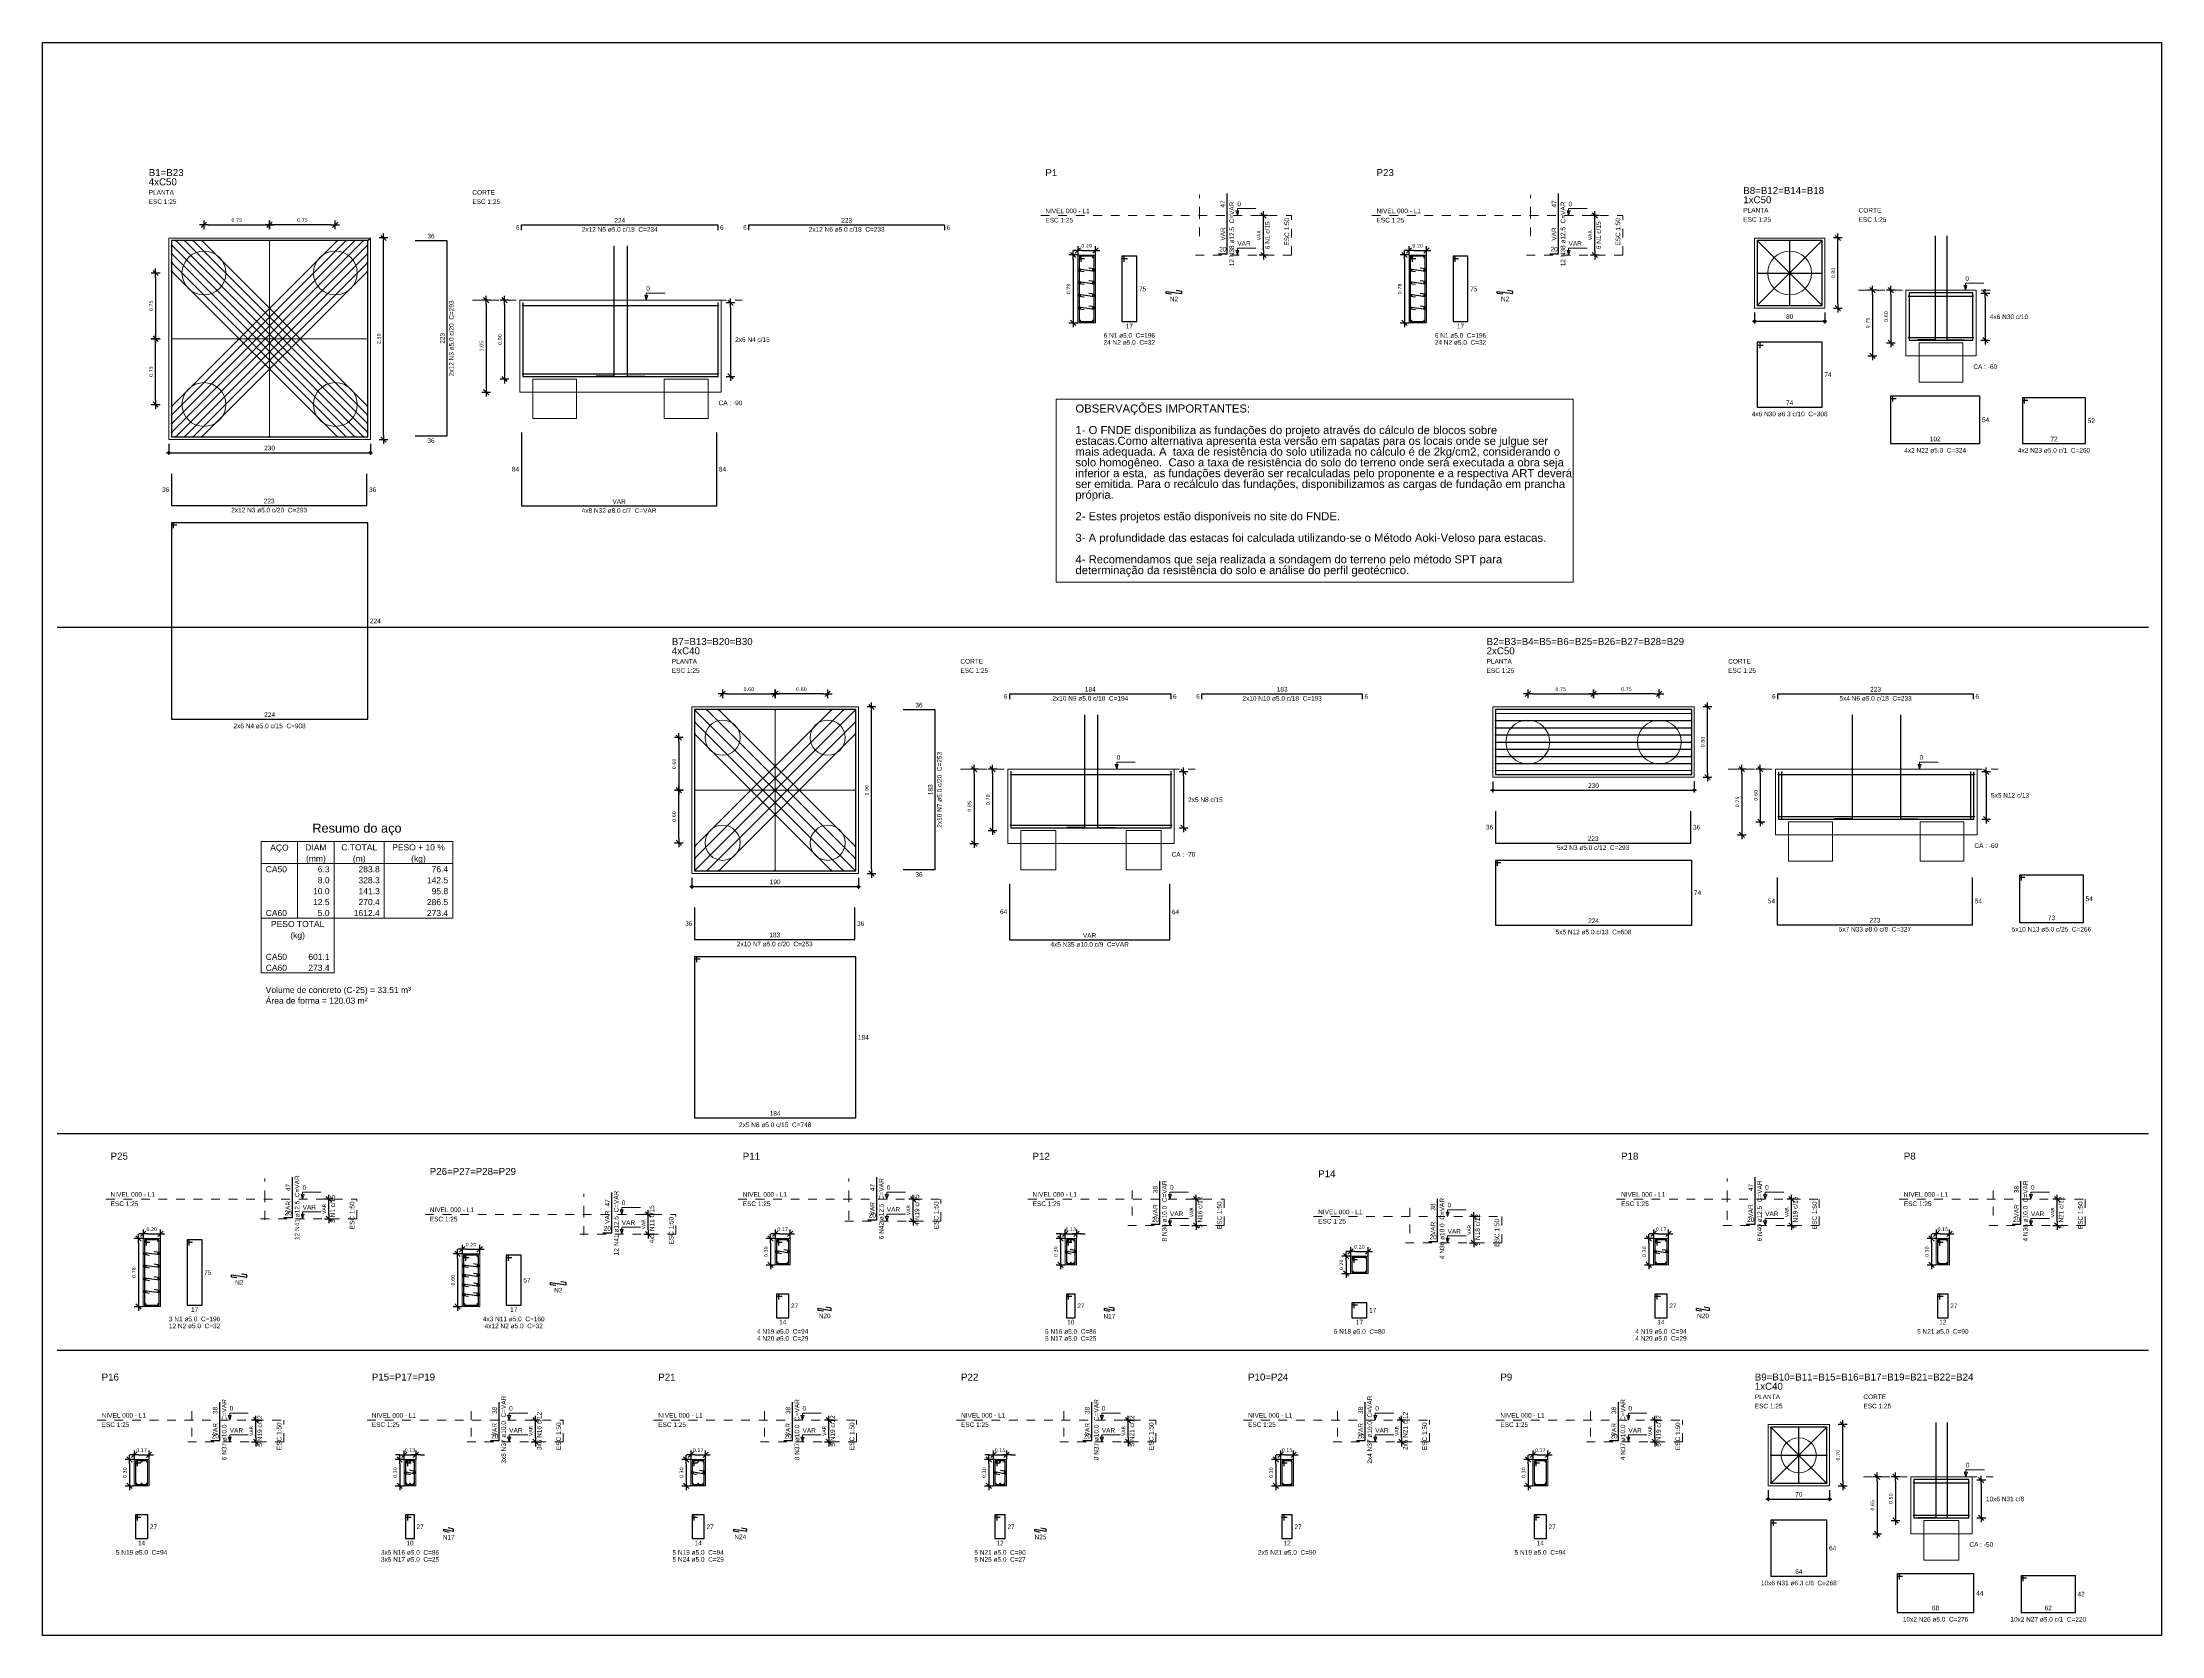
# Model space of a CAD drawing. Extents: x 25 to 1028, y -81 to 176.
# Drawn here: x 859.54 to 883.72, y -15.69 to 2.49 of the extents above; entities that cross this region are included whole.
import ezdxf

# ---------------------------------------------------------------- set-up
doc = ezdxf.new("R2010")
doc.units = 0
doc.header["$LTSCALE"] = 0.3
doc.header["$PDSIZE"] = 0.1
doc.linetypes.add('DOT2', pattern=[3.175, 0, -3.175])
doc.layers.get('0').update_dxf_attribs({"linetype": 'CONTINUOUS'})
doc.layers.get('Defpoints').update_dxf_attribs({"linetype": 'CONTINUOUS'})
doc.layers.add('ARQ-CTA-1_025', color=1, linetype='CONTINUOUS')
for name, color, linetype, lineweight in [('DT-Barras na forma', 2, 'CONTINUOUS', 30), ('DT-Barras no corte', 5, 'CONTINUOUS', 5), ('DT-Barras rebatidas', 2, 'CONTINUOUS', 30), ('DT-Forma', 5, 'CONTINUOUS', 5), ('DT-Pontilhado', 9, 'DOT2', 5), ('DT-Relação do aço', 9, 'CONTINUOUS', 5), ('DT-Textos', 7, 'CONTINUOUS', 5), ('DT-Título', 3, 'CONTINUOUS', 20), ('LC-Estacas dos blocos', 1, 'CONTINUOUS', 20), ('LC-Textos', 3, 'CONTINUOUS', 20)]:
    doc.layers.add(name, color=color, linetype=linetype, lineweight=lineweight)
doc.layers.add('VPort', color=45, linetype='CONTINUOUS', plot=False)
doc.styles.add('Arial', font='arial.ttf')
doc.styles.add('FNDE Texto Cota 0025', font='verdana.ttf', dxfattribs={"height": 0.04})
doc.dimstyles.new('FNDE 1-0025', dxfattribs={"dimscale": 5, "dimtxt": 0.04, "dimasz": 0.01, "dimexe": 0.15, "dimexo": 0.15, "dimgap": 0.005, "dimtad": 1, "dimzin": 1, "dimdsep": 46, "dimtxsty": 'FNDE Texto Cota 0025', "dimblk": 'tic', "dimcen": 0.015, "dimdle": 0.15, "dimse1": 1, "dimse2": 1, "dimclrd": 251, "dimclre": 251, "dimclrt": 256, "dimaunit": 1, "dimadec": 3, "dimazin": 0, "dimtfac": 1, "dimtix": 1, "dimtmove": 2, "dimatfit": 3, "dimfxl": 0.15, "dimtvp": 1, "dimtolj": 1, "dimtzin": 0, "dimarcsym": 0})

# ---------------------------------------------------------------- blocks, each defined once
blk = doc.blocks.new('tic')
at = {"color": 251}
for p, q in [((-1, 0), (1, 0)), ((0, -1), (0, 1))]:
    blk.add_line(p, q, dxfattribs=at)
blk.add_line((-0.6, -0.6), (0.6, 0.6))
blk = doc.blocks.new('*D647')
at = {"layer": 'ARQ-CTA-1_025', "color": 251, "lineweight": -2}
blk.add_line((871.3, 0.016), (871.3, -0.659), dxfattribs=at)
at = {"layer": 'Defpoints', "color": 0}
for p in [(871.353, 0.066), (871.3, -0.709), (871.353, -0.709)]:
    blk.add_point(p, dxfattribs=at)
at = {"layer": 'ARQ-CTA-1_025', "color": 251, "lineweight": -2, "xscale": 0.05, "yscale": 0.05, "zscale": 0.05}
for p, rotation in [((871.3, 0.066), 90), ((871.3, -0.709), 270)]:
    blk.add_blockref('tic', p, dxfattribs=dict(at, rotation=rotation))
at = {"layer": 'ARQ-CTA-1_025', "insert": (871.247, -0.322), "char_height": 0.04, "attachment_point": 5, "rotation": 90, "style": 'FNDE Texto Cota 0025'}
blk.add_mtext('\\A1;0.78', dxfattribs=at)
blk = doc.blocks.new('*D648')
at = {"layer": 'ARQ-CTA-1_025', "color": 251, "lineweight": -2}
blk.add_line((871.403, 0.118), (871.503, 0.118), dxfattribs=at)
at = {"layer": 'Defpoints', "color": 0}
for p in [(871.353, 0.066), (871.553, 0.118), (871.553, 0.066)]:
    blk.add_point(p, dxfattribs=at)
at = {"layer": 'ARQ-CTA-1_025', "color": 251, "lineweight": -2, "xscale": 0.05, "yscale": 0.05, "zscale": 0.05, "rotation": 180}
blk.add_blockref('tic', (871.353, 0.118), dxfattribs=at)
at = {"layer": 'ARQ-CTA-1_025', "color": 251, "lineweight": -2, "xscale": 0.05, "yscale": 0.05, "zscale": 0.05}
blk.add_blockref('tic', (871.553, 0.118), dxfattribs=at)
at = {"layer": 'ARQ-CTA-1_025', "insert": (871.453, 0.171), "char_height": 0.04, "attachment_point": 5, "style": 'FNDE Texto Cota 0025'}
blk.add_mtext('\\A1;0.20', dxfattribs=at)
blk = doc.blocks.new('*D649')
at = {"layer": 'ARQ-CTA-1_025', "color": 251, "lineweight": -2}
blk.add_line((873.473, 0.116), (873.473, 0.466), dxfattribs=at)
at = {"layer": 'Defpoints', "color": 0}
for p in [(873.473, 0.516), (873.526, 0.516), (873.526, 0.066)]:
    blk.add_point(p, dxfattribs=at)
at = {"layer": 'ARQ-CTA-1_025', "color": 251, "lineweight": -2, "xscale": 0.05, "yscale": 0.05, "zscale": 0.05}
for p, rotation in [((873.473, 0.516), 90), ((873.473, 0.066), 270)]:
    blk.add_blockref('tic', p, dxfattribs=dict(at, rotation=rotation))
at = {"layer": 'ARQ-CTA-1_025', "insert": (873.42, 0.291), "char_height": 0.04, "attachment_point": 5, "rotation": 90, "style": 'FNDE Texto Cota 0025'}
blk.add_mtext('\\A1;VAR', dxfattribs=at)
blk = doc.blocks.new('*D650')
at = {"layer": 'ARQ-CTA-1_025', "color": 251, "lineweight": -2}
blk.add_line((875.08, 0.016), (875.08, -0.659), dxfattribs=at)
at = {"layer": 'Defpoints', "color": 0}
for p in [(875.132, 0.066), (875.08, -0.709), (875.132, -0.709)]:
    blk.add_point(p, dxfattribs=at)
at = {"layer": 'ARQ-CTA-1_025', "color": 251, "lineweight": -2, "xscale": 0.05, "yscale": 0.05, "zscale": 0.05}
for p, rotation in [((875.08, 0.066), 90), ((875.08, -0.709), 270)]:
    blk.add_blockref('tic', p, dxfattribs=dict(at, rotation=rotation))
at = {"layer": 'ARQ-CTA-1_025', "insert": (875.027, -0.322), "char_height": 0.04, "attachment_point": 5, "rotation": 90, "style": 'FNDE Texto Cota 0025'}
blk.add_mtext('\\A1;0.78', dxfattribs=at)
blk = doc.blocks.new('*D651')
at = {"layer": 'ARQ-CTA-1_025', "color": 251, "lineweight": -2}
blk.add_line((875.182, 0.118), (875.282, 0.118), dxfattribs=at)
at = {"layer": 'Defpoints', "color": 0}
for p in [(875.132, 0.066), (875.332, 0.118), (875.332, 0.066)]:
    blk.add_point(p, dxfattribs=at)
at = {"layer": 'ARQ-CTA-1_025', "color": 251, "lineweight": -2, "xscale": 0.05, "yscale": 0.05, "zscale": 0.05, "rotation": 180}
blk.add_blockref('tic', (875.132, 0.118), dxfattribs=at)
at = {"layer": 'ARQ-CTA-1_025', "color": 251, "lineweight": -2, "xscale": 0.05, "yscale": 0.05, "zscale": 0.05}
blk.add_blockref('tic', (875.332, 0.118), dxfattribs=at)
at = {"layer": 'ARQ-CTA-1_025', "insert": (875.232, 0.171), "char_height": 0.04, "attachment_point": 5, "style": 'FNDE Texto Cota 0025'}
blk.add_mtext('\\A1;0.20', dxfattribs=at)
blk = doc.blocks.new('*D652')
at = {"layer": 'ARQ-CTA-1_025', "color": 251, "lineweight": -2}
blk.add_line((877.253, 0.116), (877.253, 0.466), dxfattribs=at)
at = {"layer": 'Defpoints', "color": 0}
for p in [(877.253, 0.516), (877.306, 0.516), (877.306, 0.066)]:
    blk.add_point(p, dxfattribs=at)
at = {"layer": 'ARQ-CTA-1_025', "color": 251, "lineweight": -2, "xscale": 0.05, "yscale": 0.05, "zscale": 0.05}
for p, rotation in [((877.253, 0.516), 90), ((877.253, 0.066), 270)]:
    blk.add_blockref('tic', p, dxfattribs=dict(at, rotation=rotation))
at = {"layer": 'ARQ-CTA-1_025', "insert": (877.2, 0.291), "char_height": 0.04, "attachment_point": 5, "rotation": 90, "style": 'FNDE Texto Cota 0025'}
blk.add_mtext('\\A1;VAR', dxfattribs=at)
blk = doc.blocks.new('*D653')
at = {"layer": 'ARQ-CTA-1_025', "color": 251, "lineweight": -2}
blk.add_line((861.428, 0.41), (862.078, 0.41), dxfattribs=at)
at = {"layer": 'Defpoints', "color": 0}
for p in [(862.128, 0.41), (861.378, -0.14), (862.128, -0.14)]:
    blk.add_point(p, dxfattribs=at)
at = {"layer": 'ARQ-CTA-1_025', "color": 251, "lineweight": -2, "xscale": 0.05, "yscale": 0.05, "zscale": 0.05, "rotation": 180}
blk.add_blockref('tic', (861.378, 0.41), dxfattribs=at)
at = {"layer": 'ARQ-CTA-1_025', "color": 251, "lineweight": -2, "xscale": 0.05, "yscale": 0.05, "zscale": 0.05}
blk.add_blockref('tic', (862.128, 0.41), dxfattribs=at)
at = {"layer": 'ARQ-CTA-1_025', "insert": (861.753, 0.463), "char_height": 0.04, "attachment_point": 5, "style": 'FNDE Texto Cota 0025'}
blk.add_mtext('\\A1;0.75', dxfattribs=at)
blk = doc.blocks.new('*D654')
at = {"layer": 'ARQ-CTA-1_025', "color": 251, "lineweight": -2}
blk.add_line((862.828, 0.41), (862.178, 0.41), dxfattribs=at)
at = {"layer": 'Defpoints', "color": 0}
for p in [(862.128, 0.41), (862.128, -0.14), (862.878, -0.14)]:
    blk.add_point(p, dxfattribs=at)
at = {"layer": 'ARQ-CTA-1_025', "color": 251, "lineweight": -2, "xscale": 0.05, "yscale": 0.05, "zscale": 0.05, "rotation": 180}
blk.add_blockref('tic', (862.128, 0.41), dxfattribs=at)
at = {"layer": 'ARQ-CTA-1_025', "color": 251, "lineweight": -2, "xscale": 0.05, "yscale": 0.05, "zscale": 0.05}
blk.add_blockref('tic', (862.878, 0.41), dxfattribs=at)
at = {"layer": 'ARQ-CTA-1_025', "insert": (862.503, 0.463), "char_height": 0.04, "attachment_point": 5, "style": 'FNDE Texto Cota 0025'}
blk.add_mtext('\\A1;0.75', dxfattribs=at)
blk = doc.blocks.new('*D655')
at = {"layer": 'ARQ-CTA-1_025', "color": 251, "lineweight": -2}
blk.add_line((860.828, -0.19), (860.828, -0.84), dxfattribs=at)
at = {"layer": 'Defpoints', "color": 0}
for p in [(861.378, -0.14), (860.828, -0.89), (861.378, -0.89)]:
    blk.add_point(p, dxfattribs=at)
at = {"layer": 'ARQ-CTA-1_025', "color": 251, "lineweight": -2, "xscale": 0.05, "yscale": 0.05, "zscale": 0.05}
for p, rotation in [((860.828, -0.14), 90), ((860.828, -0.89), 270)]:
    blk.add_blockref('tic', p, dxfattribs=dict(at, rotation=rotation))
at = {"layer": 'ARQ-CTA-1_025', "insert": (860.775, -0.515), "char_height": 0.04, "attachment_point": 5, "rotation": 90, "style": 'FNDE Texto Cota 0025'}
blk.add_mtext('\\A1;0.75', dxfattribs=at)
blk = doc.blocks.new('*D656')
at = {"layer": 'ARQ-CTA-1_025', "color": 251, "lineweight": -2}
blk.add_line((860.828, -1.59), (860.828, -0.94), dxfattribs=at)
at = {"layer": 'Defpoints', "color": 0}
for p in [(860.828, -0.89), (861.378, -0.89), (861.378, -1.64)]:
    blk.add_point(p, dxfattribs=at)
at = {"layer": 'ARQ-CTA-1_025', "color": 251, "lineweight": -2, "xscale": 0.05, "yscale": 0.05, "zscale": 0.05}
for p, rotation in [((860.828, -0.89), 90), ((860.828, -1.64), 270)]:
    blk.add_blockref('tic', p, dxfattribs=dict(at, rotation=rotation))
at = {"layer": 'ARQ-CTA-1_025', "insert": (860.775, -1.265), "char_height": 0.04, "attachment_point": 5, "rotation": 90, "style": 'FNDE Texto Cota 0025'}
blk.add_mtext('\\A1;0.75', dxfattribs=at)
blk = doc.blocks.new('*D657')
at = {"layer": 'ARQ-CTA-1_025', "color": 251, "lineweight": -2}
blk.add_line((863.428, -1.99), (863.428, 0.21), dxfattribs=at)
at = {"layer": 'Defpoints', "color": 0}
for p in [(863.278, 0.26), (863.428, 0.26), (863.278, -2.04)]:
    blk.add_point(p, dxfattribs=at)
at = {"layer": 'ARQ-CTA-1_025', "color": 251, "lineweight": -2, "xscale": 0.05, "yscale": 0.05, "zscale": 0.05}
for p, rotation in [((863.428, 0.26), 90), ((863.428, -2.04), 270)]:
    blk.add_blockref('tic', p, dxfattribs=dict(at, rotation=rotation))
at = {"layer": 'ARQ-CTA-1_025', "insert": (863.375, -0.89), "char_height": 0.04, "attachment_point": 5, "rotation": 90, "style": 'FNDE Texto Cota 0025'}
blk.add_mtext('\\A1;2.30', dxfattribs=at)
blk = doc.blocks.new('*D658')
at = {"layer": 'ARQ-CTA-1_025', "color": 251, "lineweight": -2}
blk.add_line((864.81, -0.499), (864.81, -1.299), dxfattribs=at)
at = {"layer": 'Defpoints', "color": 0}
for p in [(864.983, -0.449), (864.81, -1.349), (864.983, -1.349)]:
    blk.add_point(p, dxfattribs=at)
at = {"layer": 'ARQ-CTA-1_025', "color": 251, "lineweight": -2, "xscale": 0.05, "yscale": 0.05, "zscale": 0.05}
for p, rotation in [((864.81, -0.449), 90), ((864.81, -1.349), 270)]:
    blk.add_blockref('tic', p, dxfattribs=dict(at, rotation=rotation))
at = {"layer": 'ARQ-CTA-1_025', "insert": (864.757, -0.899), "char_height": 0.04, "attachment_point": 5, "rotation": 90, "style": 'FNDE Texto Cota 0025'}
blk.add_mtext('\\A1;0.90', dxfattribs=at)
blk = doc.blocks.new('*D659')
at = {"layer": 'ARQ-CTA-1_025', "color": 251, "lineweight": -2}
blk.add_line((864.6, -0.499), (864.6, -1.449), dxfattribs=at)
at = {"layer": 'Defpoints', "color": 0}
for p in [(864.983, -0.449), (864.6, -1.499), (864.983, -1.499)]:
    blk.add_point(p, dxfattribs=at)
at = {"layer": 'ARQ-CTA-1_025', "color": 251, "lineweight": -2, "xscale": 0.05, "yscale": 0.05, "zscale": 0.05}
for p, rotation in [((864.6, -0.449), 90), ((864.6, -1.499), 270)]:
    blk.add_blockref('tic', p, dxfattribs=dict(at, rotation=rotation))
at = {"layer": 'ARQ-CTA-1_025', "insert": (864.547, -0.974), "char_height": 0.04, "attachment_point": 5, "rotation": 90, "style": 'FNDE Texto Cota 0025'}
blk.add_mtext('\\A1;1.05', dxfattribs=at)
blk = doc.blocks.new('*D660')
at = {"layer": 'ARQ-CTA-1_025', "color": 251, "lineweight": -2}
blk.add_line((867.389, -0.529), (867.389, -1.269), dxfattribs=at)
at = {"layer": 'Defpoints', "color": 0}
for p in [(867.283, -0.479), (867.283, -1.319), (867.389, -1.319)]:
    blk.add_point(p, dxfattribs=at)
at = {"layer": 'ARQ-CTA-1_025', "color": 251, "lineweight": -2, "xscale": 0.05, "yscale": 0.05, "zscale": 0.05}
for p, rotation in [((867.389, -0.479), 90), ((867.389, -1.319), 270)]:
    blk.add_blockref('tic', p, dxfattribs=dict(at, rotation=rotation))
blk = doc.blocks.new('*D661')
at = {"layer": 'ARQ-CTA-1_025', "color": 251, "lineweight": -2}
blk.add_line((867.348, -4.942), (867.848, -4.942), dxfattribs=at)
at = {"layer": 'Defpoints', "color": 0}
for p in [(867.898, -4.942), (867.298, -5.442), (867.898, -5.442)]:
    blk.add_point(p, dxfattribs=at)
at = {"layer": 'ARQ-CTA-1_025', "color": 251, "lineweight": -2, "xscale": 0.05, "yscale": 0.05, "zscale": 0.05, "rotation": 180}
blk.add_blockref('tic', (867.298, -4.942), dxfattribs=at)
at = {"layer": 'ARQ-CTA-1_025', "color": 251, "lineweight": -2, "xscale": 0.05, "yscale": 0.05, "zscale": 0.05}
blk.add_blockref('tic', (867.898, -4.942), dxfattribs=at)
at = {"layer": 'ARQ-CTA-1_025', "insert": (867.598, -4.889), "char_height": 0.04, "attachment_point": 5, "style": 'FNDE Texto Cota 0025'}
blk.add_mtext('\\A1;0.60', dxfattribs=at)
blk = doc.blocks.new('*D662')
at = {"layer": 'ARQ-CTA-1_025', "color": 251, "lineweight": -2}
blk.add_line((868.448, -4.942), (867.948, -4.942), dxfattribs=at)
at = {"layer": 'Defpoints', "color": 0}
for p in [(867.898, -4.942), (867.898, -5.442), (868.498, -5.442)]:
    blk.add_point(p, dxfattribs=at)
at = {"layer": 'ARQ-CTA-1_025', "color": 251, "lineweight": -2, "xscale": 0.05, "yscale": 0.05, "zscale": 0.05, "rotation": 180}
blk.add_blockref('tic', (867.898, -4.942), dxfattribs=at)
at = {"layer": 'ARQ-CTA-1_025', "color": 251, "lineweight": -2, "xscale": 0.05, "yscale": 0.05, "zscale": 0.05}
blk.add_blockref('tic', (868.498, -4.942), dxfattribs=at)
at = {"layer": 'ARQ-CTA-1_025', "insert": (868.198, -4.889), "char_height": 0.04, "attachment_point": 5, "style": 'FNDE Texto Cota 0025'}
blk.add_mtext('\\A1;0.60', dxfattribs=at)
blk = doc.blocks.new('*D663')
at = {"layer": 'ARQ-CTA-1_025', "color": 251, "lineweight": -2}
blk.add_line((866.798, -5.492), (866.798, -5.992), dxfattribs=at)
at = {"layer": 'Defpoints', "color": 0}
for p in [(867.298, -5.442), (866.798, -6.042), (867.298, -6.042)]:
    blk.add_point(p, dxfattribs=at)
at = {"layer": 'ARQ-CTA-1_025', "color": 251, "lineweight": -2, "xscale": 0.05, "yscale": 0.05, "zscale": 0.05}
for p, rotation in [((866.798, -5.442), 90), ((866.798, -6.042), 270)]:
    blk.add_blockref('tic', p, dxfattribs=dict(at, rotation=rotation))
at = {"layer": 'ARQ-CTA-1_025', "insert": (866.745, -5.742), "char_height": 0.04, "attachment_point": 5, "rotation": 90, "style": 'FNDE Texto Cota 0025'}
blk.add_mtext('\\A1;0.60', dxfattribs=at)
blk = doc.blocks.new('*D664')
at = {"layer": 'ARQ-CTA-1_025', "color": 251, "lineweight": -2}
blk.add_line((866.798, -6.592), (866.798, -6.092), dxfattribs=at)
at = {"layer": 'Defpoints', "color": 0}
for p in [(866.798, -6.042), (867.298, -6.042), (867.298, -6.642)]:
    blk.add_point(p, dxfattribs=at)
at = {"layer": 'ARQ-CTA-1_025', "color": 251, "lineweight": -2, "xscale": 0.05, "yscale": 0.05, "zscale": 0.05}
for p, rotation in [((866.798, -6.042), 90), ((866.798, -6.642), 270)]:
    blk.add_blockref('tic', p, dxfattribs=dict(at, rotation=rotation))
at = {"layer": 'ARQ-CTA-1_025', "insert": (866.745, -6.342), "char_height": 0.04, "attachment_point": 5, "rotation": 90, "style": 'FNDE Texto Cota 0025'}
blk.add_mtext('\\A1;0.60', dxfattribs=at)
blk = doc.blocks.new('*D665')
at = {"layer": 'ARQ-CTA-1_025', "color": 251, "lineweight": -2}
blk.add_line((868.998, -6.942), (868.998, -5.142), dxfattribs=at)
at = {"layer": 'Defpoints', "color": 0}
for p in [(868.848, -5.092), (868.998, -5.092), (868.848, -6.992)]:
    blk.add_point(p, dxfattribs=at)
at = {"layer": 'ARQ-CTA-1_025', "color": 251, "lineweight": -2, "xscale": 0.05, "yscale": 0.05, "zscale": 0.05}
for p, rotation in [((868.998, -5.092), 90), ((868.998, -6.992), 270)]:
    blk.add_blockref('tic', p, dxfattribs=dict(at, rotation=rotation))
at = {"layer": 'ARQ-CTA-1_025', "insert": (868.945, -6.042), "char_height": 0.04, "attachment_point": 5, "rotation": 90, "style": 'FNDE Texto Cota 0025'}
blk.add_mtext('\\A1;1.90', dxfattribs=at)
blk = doc.blocks.new('*D666')
at = {"layer": 'ARQ-CTA-1_025', "color": 251, "lineweight": -2}
blk.add_line((870.38, -5.851), (870.38, -6.451), dxfattribs=at)
at = {"layer": 'Defpoints', "color": 0}
for p in [(870.553, -5.801), (870.38, -6.501), (870.553, -6.501)]:
    blk.add_point(p, dxfattribs=at)
at = {"layer": 'ARQ-CTA-1_025', "color": 251, "lineweight": -2, "xscale": 0.05, "yscale": 0.05, "zscale": 0.05}
for p, rotation in [((870.38, -5.801), 90), ((870.38, -6.501), 270)]:
    blk.add_blockref('tic', p, dxfattribs=dict(at, rotation=rotation))
at = {"layer": 'ARQ-CTA-1_025', "insert": (870.327, -6.151), "char_height": 0.04, "attachment_point": 5, "rotation": 90, "style": 'FNDE Texto Cota 0025'}
blk.add_mtext('\\A1;0.70', dxfattribs=at)
blk = doc.blocks.new('*D667')
at = {"layer": 'ARQ-CTA-1_025', "color": 251, "lineweight": -2}
blk.add_line((870.17, -5.851), (870.17, -6.601), dxfattribs=at)
at = {"layer": 'Defpoints', "color": 0}
for p in [(870.553, -5.801), (870.17, -6.651), (870.553, -6.651)]:
    blk.add_point(p, dxfattribs=at)
at = {"layer": 'ARQ-CTA-1_025', "color": 251, "lineweight": -2, "xscale": 0.05, "yscale": 0.05, "zscale": 0.05}
for p, rotation in [((870.17, -5.801), 90), ((870.17, -6.651), 270)]:
    blk.add_blockref('tic', p, dxfattribs=dict(at, rotation=rotation))
at = {"layer": 'ARQ-CTA-1_025', "insert": (870.117, -6.226), "char_height": 0.04, "attachment_point": 5, "rotation": 90, "style": 'FNDE Texto Cota 0025'}
blk.add_mtext('\\A1;0.85', dxfattribs=at)
blk = doc.blocks.new('*D668')
at = {"layer": 'ARQ-CTA-1_025', "color": 251, "lineweight": -2}
blk.add_line((872.559, -5.881), (872.559, -6.421), dxfattribs=at)
at = {"layer": 'Defpoints', "color": 0}
for p in [(872.453, -5.831), (872.453, -6.471), (872.559, -6.471)]:
    blk.add_point(p, dxfattribs=at)
at = {"layer": 'ARQ-CTA-1_025', "color": 251, "lineweight": -2, "xscale": 0.05, "yscale": 0.05, "zscale": 0.05}
for p, rotation in [((872.559, -5.831), 90), ((872.559, -6.471), 270)]:
    blk.add_blockref('tic', p, dxfattribs=dict(at, rotation=rotation))
blk = doc.blocks.new('*D669')
at = {"layer": 'ARQ-CTA-1_025', "color": 251, "lineweight": -2}
blk.add_line((876.539, -4.942), (877.189, -4.942), dxfattribs=at)
at = {"layer": 'Defpoints', "color": 0}
for p in [(877.239, -4.942), (876.489, -5.492), (877.239, -5.492)]:
    blk.add_point(p, dxfattribs=at)
at = {"layer": 'ARQ-CTA-1_025', "color": 251, "lineweight": -2, "xscale": 0.05, "yscale": 0.05, "zscale": 0.05, "rotation": 180}
blk.add_blockref('tic', (876.489, -4.942), dxfattribs=at)
at = {"layer": 'ARQ-CTA-1_025', "color": 251, "lineweight": -2, "xscale": 0.05, "yscale": 0.05, "zscale": 0.05}
blk.add_blockref('tic', (877.239, -4.942), dxfattribs=at)
at = {"layer": 'ARQ-CTA-1_025', "insert": (876.864, -4.889), "char_height": 0.04, "attachment_point": 5, "style": 'FNDE Texto Cota 0025'}
blk.add_mtext('\\A1;0.75', dxfattribs=at)
blk = doc.blocks.new('*D670')
at = {"layer": 'ARQ-CTA-1_025', "color": 251, "lineweight": -2}
blk.add_line((877.939, -4.942), (877.289, -4.942), dxfattribs=at)
at = {"layer": 'Defpoints', "color": 0}
for p in [(877.239, -4.942), (877.239, -5.492), (877.989, -5.492)]:
    blk.add_point(p, dxfattribs=at)
at = {"layer": 'ARQ-CTA-1_025', "color": 251, "lineweight": -2, "xscale": 0.05, "yscale": 0.05, "zscale": 0.05, "rotation": 180}
blk.add_blockref('tic', (877.239, -4.942), dxfattribs=at)
at = {"layer": 'ARQ-CTA-1_025', "color": 251, "lineweight": -2, "xscale": 0.05, "yscale": 0.05, "zscale": 0.05}
blk.add_blockref('tic', (877.989, -4.942), dxfattribs=at)
at = {"layer": 'ARQ-CTA-1_025', "insert": (877.614, -4.889), "char_height": 0.04, "attachment_point": 5, "style": 'FNDE Texto Cota 0025'}
blk.add_mtext('\\A1;0.75', dxfattribs=at)
blk = doc.blocks.new('*D671')
at = {"layer": 'ARQ-CTA-1_025', "color": 251, "lineweight": -2}
blk.add_line((878.539, -5.842), (878.539, -5.142), dxfattribs=at)
at = {"layer": 'Defpoints', "color": 0}
for p in [(878.389, -5.092), (878.539, -5.092), (878.389, -5.892)]:
    blk.add_point(p, dxfattribs=at)
at = {"layer": 'ARQ-CTA-1_025', "color": 251, "lineweight": -2, "xscale": 0.05, "yscale": 0.05, "zscale": 0.05}
for p, rotation in [((878.539, -5.092), 90), ((878.539, -5.892), 270)]:
    blk.add_blockref('tic', p, dxfattribs=dict(at, rotation=rotation))
at = {"layer": 'ARQ-CTA-1_025', "insert": (878.486, -5.492), "char_height": 0.04, "attachment_point": 5, "rotation": 90, "style": 'FNDE Texto Cota 0025'}
blk.add_mtext('\\A1;0.80', dxfattribs=at)
blk = doc.blocks.new('*D672')
at = {"layer": 'ARQ-CTA-1_025', "color": 251, "lineweight": -2}
blk.add_line((879.142, -5.851), (879.142, -6.351), dxfattribs=at)
at = {"layer": 'Defpoints', "color": 0}
for p in [(879.315, -5.801), (879.142, -6.401), (879.315, -6.401)]:
    blk.add_point(p, dxfattribs=at)
at = {"layer": 'ARQ-CTA-1_025', "color": 251, "lineweight": -2, "xscale": 0.05, "yscale": 0.05, "zscale": 0.05}
for p, rotation in [((879.142, -5.801), 90), ((879.142, -6.401), 270)]:
    blk.add_blockref('tic', p, dxfattribs=dict(at, rotation=rotation))
at = {"layer": 'ARQ-CTA-1_025', "insert": (879.09, -6.101), "char_height": 0.04, "attachment_point": 5, "rotation": 90, "style": 'FNDE Texto Cota 0025'}
blk.add_mtext('\\A1;0.60', dxfattribs=at)
blk = doc.blocks.new('*D673')
at = {"layer": 'ARQ-CTA-1_025', "color": 251, "lineweight": -2}
blk.add_line((878.932, -5.851), (878.932, -6.501), dxfattribs=at)
at = {"layer": 'Defpoints', "color": 0}
for p in [(879.315, -5.801), (878.932, -6.551), (879.315, -6.551)]:
    blk.add_point(p, dxfattribs=at)
at = {"layer": 'ARQ-CTA-1_025', "color": 251, "lineweight": -2, "xscale": 0.05, "yscale": 0.05, "zscale": 0.05}
for p, rotation in [((878.932, -5.801), 90), ((878.932, -6.551), 270)]:
    blk.add_blockref('tic', p, dxfattribs=dict(at, rotation=rotation))
at = {"layer": 'ARQ-CTA-1_025', "insert": (878.88, -6.176), "char_height": 0.04, "attachment_point": 5, "rotation": 90, "style": 'FNDE Texto Cota 0025'}
blk.add_mtext('\\A1;0.75', dxfattribs=at)
blk = doc.blocks.new('*D674')
at = {"layer": 'ARQ-CTA-1_025', "color": 251, "lineweight": -2}
blk.add_line((881.721, -5.881), (881.721, -6.321), dxfattribs=at)
at = {"layer": 'Defpoints', "color": 0}
for p in [(881.615, -5.831), (881.615, -6.371), (881.721, -6.371)]:
    blk.add_point(p, dxfattribs=at)
at = {"layer": 'ARQ-CTA-1_025', "color": 251, "lineweight": -2, "xscale": 0.05, "yscale": 0.05, "zscale": 0.05}
for p, rotation in [((881.721, -5.831), 90), ((881.721, -6.371), 270)]:
    blk.add_blockref('tic', p, dxfattribs=dict(at, rotation=rotation))
blk = doc.blocks.new('*D675')
at = {"layer": 'ARQ-CTA-1_025', "color": 251, "lineweight": -2}
blk.add_line((860.631, -11.208), (860.631, -11.883), dxfattribs=at)
at = {"layer": 'Defpoints', "color": 0}
for p in [(860.684, -11.158), (860.631, -11.933), (860.684, -11.933)]:
    blk.add_point(p, dxfattribs=at)
at = {"layer": 'ARQ-CTA-1_025', "color": 251, "lineweight": -2, "xscale": 0.05, "yscale": 0.05, "zscale": 0.05}
for p, rotation in [((860.631, -11.158), 90), ((860.631, -11.933), 270)]:
    blk.add_blockref('tic', p, dxfattribs=dict(at, rotation=rotation))
at = {"layer": 'ARQ-CTA-1_025', "insert": (860.578, -11.546), "char_height": 0.04, "attachment_point": 5, "rotation": 90, "style": 'FNDE Texto Cota 0025'}
blk.add_mtext('\\A1;0.78', dxfattribs=at)
blk = doc.blocks.new('*D676')
at = {"layer": 'ARQ-CTA-1_025', "color": 251, "lineweight": -2}
blk.add_line((860.734, -11.105), (860.834, -11.105), dxfattribs=at)
at = {"layer": 'Defpoints', "color": 0}
for p in [(860.884, -11.105), (860.684, -11.158), (860.884, -11.158)]:
    blk.add_point(p, dxfattribs=at)
at = {"layer": 'ARQ-CTA-1_025', "color": 251, "lineweight": -2, "xscale": 0.05, "yscale": 0.05, "zscale": 0.05, "rotation": 180}
blk.add_blockref('tic', (860.684, -11.105), dxfattribs=at)
at = {"layer": 'ARQ-CTA-1_025', "color": 251, "lineweight": -2, "xscale": 0.05, "yscale": 0.05, "zscale": 0.05}
blk.add_blockref('tic', (860.884, -11.105), dxfattribs=at)
at = {"layer": 'ARQ-CTA-1_025', "insert": (860.784, -11.052), "char_height": 0.04, "attachment_point": 5, "style": 'FNDE Texto Cota 0025'}
blk.add_mtext('\\A1;0.20', dxfattribs=at)
blk = doc.blocks.new('*D677')
at = {"layer": 'ARQ-CTA-1_025', "color": 251, "lineweight": -2}
blk.add_line((862.805, -10.883), (862.805, -10.758), dxfattribs=at)
at = {"layer": 'Defpoints', "color": 0}
for p in [(862.805, -10.708), (862.858, -10.708), (862.858, -10.933)]:
    blk.add_point(p, dxfattribs=at)
at = {"layer": 'ARQ-CTA-1_025', "color": 251, "lineweight": -2, "xscale": 0.05, "yscale": 0.05, "zscale": 0.05}
for p, rotation in [((862.805, -10.708), 90), ((862.805, -10.933), 270)]:
    blk.add_blockref('tic', p, dxfattribs=dict(at, rotation=rotation))
at = {"layer": 'ARQ-CTA-1_025', "insert": (862.752, -10.82), "char_height": 0.04, "attachment_point": 5, "rotation": 90, "style": 'FNDE Texto Cota 0025'}
blk.add_mtext('\\A1;VAR', dxfattribs=at)
blk = doc.blocks.new('*D678')
at = {"layer": 'ARQ-CTA-1_025', "color": 251, "lineweight": -2}
blk.add_line((864.274, -11.383), (864.274, -11.883), dxfattribs=at)
at = {"layer": 'Defpoints', "color": 0}
for p in [(864.327, -11.333), (864.274, -11.933), (864.327, -11.933)]:
    blk.add_point(p, dxfattribs=at)
at = {"layer": 'ARQ-CTA-1_025', "color": 251, "lineweight": -2, "xscale": 0.05, "yscale": 0.05, "zscale": 0.05}
for p, rotation in [((864.274, -11.333), 90), ((864.274, -11.933), 270)]:
    blk.add_blockref('tic', p, dxfattribs=dict(at, rotation=rotation))
at = {"layer": 'ARQ-CTA-1_025', "insert": (864.221, -11.633), "char_height": 0.04, "attachment_point": 5, "rotation": 90, "style": 'FNDE Texto Cota 0025'}
blk.add_mtext('\\A1;0.60', dxfattribs=at)
blk = doc.blocks.new('*D679')
at = {"layer": 'ARQ-CTA-1_025', "color": 251, "lineweight": -2}
blk.add_line((864.377, -11.28), (864.477, -11.28), dxfattribs=at)
at = {"layer": 'Defpoints', "color": 0}
for p in [(864.327, -11.333), (864.527, -11.28), (864.527, -11.333)]:
    blk.add_point(p, dxfattribs=at)
at = {"layer": 'ARQ-CTA-1_025', "color": 251, "lineweight": -2, "xscale": 0.05, "yscale": 0.05, "zscale": 0.05, "rotation": 180}
blk.add_blockref('tic', (864.327, -11.28), dxfattribs=at)
at = {"layer": 'ARQ-CTA-1_025', "color": 251, "lineweight": -2, "xscale": 0.05, "yscale": 0.05, "zscale": 0.05}
blk.add_blockref('tic', (864.527, -11.28), dxfattribs=at)
at = {"layer": 'ARQ-CTA-1_025', "insert": (864.427, -11.227), "char_height": 0.04, "attachment_point": 5, "style": 'FNDE Texto Cota 0025'}
blk.add_mtext('\\A1;0.20', dxfattribs=at)
blk = doc.blocks.new('*D680')
at = {"layer": 'ARQ-CTA-1_025', "color": 251, "lineweight": -2}
blk.add_line((866.448, -11.058), (866.448, -10.933), dxfattribs=at)
at = {"layer": 'Defpoints', "color": 0}
for p in [(866.448, -10.883), (866.501, -10.883), (866.501, -11.108)]:
    blk.add_point(p, dxfattribs=at)
at = {"layer": 'ARQ-CTA-1_025', "color": 251, "lineweight": -2, "xscale": 0.05, "yscale": 0.05, "zscale": 0.05}
for p, rotation in [((866.448, -10.883), 90), ((866.448, -11.108), 270)]:
    blk.add_blockref('tic', p, dxfattribs=dict(at, rotation=rotation))
at = {"layer": 'ARQ-CTA-1_025', "insert": (866.395, -10.995), "char_height": 0.04, "attachment_point": 5, "rotation": 90, "style": 'FNDE Texto Cota 0025'}
blk.add_mtext('\\A1;VAR', dxfattribs=at)
blk = doc.blocks.new('*D681')
at = {"layer": 'ARQ-CTA-1_025', "color": 251, "lineweight": -2}
blk.add_line((871.154, -11.208), (871.154, -11.408), dxfattribs=at)
at = {"layer": 'Defpoints', "color": 0}
for p in [(871.207, -11.158), (871.154, -11.458), (871.207, -11.458)]:
    blk.add_point(p, dxfattribs=at)
at = {"layer": 'ARQ-CTA-1_025', "color": 251, "lineweight": -2, "xscale": 0.05, "yscale": 0.05, "zscale": 0.05}
for p, rotation in [((871.154, -11.158), 90), ((871.154, -11.458), 270)]:
    blk.add_blockref('tic', p, dxfattribs=dict(at, rotation=rotation))
at = {"layer": 'ARQ-CTA-1_025', "insert": (871.101, -11.308), "char_height": 0.04, "attachment_point": 5, "rotation": 90, "style": 'FNDE Texto Cota 0025'}
blk.add_mtext('\\A1;0.30', dxfattribs=at)
blk = doc.blocks.new('*D682')
at = {"layer": 'ARQ-CTA-1_025', "color": 251, "lineweight": -2}
for p, q in [((871.157, -11.105), (871.107, -11.105)), ((871.207, -11.105), (871.337, -11.105)), ((871.387, -11.105), (871.437, -11.105))]:
    blk.add_line(p, q, dxfattribs=at)
at = {"layer": 'Defpoints', "color": 0}
for p in [(871.337, -11.105), (871.207, -11.158), (871.337, -11.158)]:
    blk.add_point(p, dxfattribs=at)
at = {"layer": 'ARQ-CTA-1_025', "color": 251, "lineweight": -2, "xscale": 0.05, "yscale": 0.05, "zscale": 0.05}
blk.add_blockref('tic', (871.207, -11.105), dxfattribs=at)
at = {"layer": 'ARQ-CTA-1_025', "color": 251, "lineweight": -2, "xscale": 0.05, "yscale": 0.05, "zscale": 0.05, "rotation": 180}
blk.add_blockref('tic', (871.337, -11.105), dxfattribs=at)
at = {"layer": 'ARQ-CTA-1_025', "insert": (871.272, -11.052), "char_height": 0.04, "attachment_point": 5, "style": 'FNDE Texto Cota 0025'}
blk.add_mtext('\\A1;0.13', dxfattribs=at)
blk = doc.blocks.new('*D683')
at = {"layer": 'ARQ-CTA-1_025', "color": 251, "lineweight": -2}
blk.add_line((872.704, -10.958), (872.704, -10.758), dxfattribs=at)
at = {"layer": 'Defpoints', "color": 0}
for p in [(872.704, -10.708), (872.757, -10.708), (872.757, -11.008)]:
    blk.add_point(p, dxfattribs=at)
at = {"layer": 'ARQ-CTA-1_025', "color": 251, "lineweight": -2, "xscale": 0.05, "yscale": 0.05, "zscale": 0.05}
for p, rotation in [((872.704, -10.708), 90), ((872.704, -11.008), 270)]:
    blk.add_blockref('tic', p, dxfattribs=dict(at, rotation=rotation))
at = {"layer": 'ARQ-CTA-1_025', "insert": (872.651, -10.858), "char_height": 0.04, "attachment_point": 5, "rotation": 90, "style": 'FNDE Texto Cota 0025'}
blk.add_mtext('\\A1;VAR', dxfattribs=at)
blk = doc.blocks.new('*D684')
at = {"layer": 'ARQ-CTA-1_025', "color": 251, "lineweight": -2}
blk.add_line((874.414, -11.408), (874.414, -11.508), dxfattribs=at)
at = {"layer": 'Defpoints', "color": 0}
for p in [(874.466, -11.358), (874.414, -11.558), (874.466, -11.558)]:
    blk.add_point(p, dxfattribs=at)
at = {"layer": 'ARQ-CTA-1_025', "color": 251, "lineweight": -2, "xscale": 0.05, "yscale": 0.05, "zscale": 0.05}
for p, rotation in [((874.414, -11.358), 90), ((874.414, -11.558), 270)]:
    blk.add_blockref('tic', p, dxfattribs=dict(at, rotation=rotation))
at = {"layer": 'ARQ-CTA-1_025', "insert": (874.361, -11.458), "char_height": 0.04, "attachment_point": 5, "rotation": 90, "style": 'FNDE Texto Cota 0025'}
blk.add_mtext('\\A1;0.20', dxfattribs=at)
blk = doc.blocks.new('*D685')
at = {"layer": 'ARQ-CTA-1_025', "color": 251, "lineweight": -2}
blk.add_line((874.516, -11.305), (874.616, -11.305), dxfattribs=at)
at = {"layer": 'Defpoints', "color": 0}
for p in [(874.466, -11.358), (874.666, -11.305), (874.666, -11.358)]:
    blk.add_point(p, dxfattribs=at)
at = {"layer": 'ARQ-CTA-1_025', "color": 251, "lineweight": -2, "xscale": 0.05, "yscale": 0.05, "zscale": 0.05, "rotation": 180}
blk.add_blockref('tic', (874.466, -11.305), dxfattribs=at)
at = {"layer": 'ARQ-CTA-1_025', "color": 251, "lineweight": -2, "xscale": 0.05, "yscale": 0.05, "zscale": 0.05}
blk.add_blockref('tic', (874.666, -11.305), dxfattribs=at)
at = {"layer": 'ARQ-CTA-1_025', "insert": (874.566, -11.252), "char_height": 0.04, "attachment_point": 5, "style": 'FNDE Texto Cota 0025'}
blk.add_mtext('\\A1;0.20', dxfattribs=at)
blk = doc.blocks.new('*D686')
at = {"layer": 'ARQ-CTA-1_025', "color": 251, "lineweight": -2}
blk.add_line((875.873, -11.158), (875.873, -10.958), dxfattribs=at)
at = {"layer": 'Defpoints', "color": 0}
for p in [(875.873, -10.908), (875.926, -10.908), (875.926, -11.208)]:
    blk.add_point(p, dxfattribs=at)
at = {"layer": 'ARQ-CTA-1_025', "color": 251, "lineweight": -2, "xscale": 0.05, "yscale": 0.05, "zscale": 0.05}
for p, rotation in [((875.873, -10.908), 90), ((875.873, -11.208), 270)]:
    blk.add_blockref('tic', p, dxfattribs=dict(at, rotation=rotation))
at = {"layer": 'ARQ-CTA-1_025', "insert": (875.82, -11.058), "char_height": 0.04, "attachment_point": 5, "rotation": 90, "style": 'FNDE Texto Cota 0025'}
blk.add_mtext('\\A1;VAR', dxfattribs=at)
blk = doc.blocks.new('*D687')
at = {"layer": 'ARQ-CTA-1_025', "color": 251, "lineweight": -2}
blk.add_line((877.871, -11.208), (877.871, -11.408), dxfattribs=at)
at = {"layer": 'Defpoints', "color": 0}
for p in [(877.924, -11.158), (877.871, -11.458), (877.924, -11.458)]:
    blk.add_point(p, dxfattribs=at)
at = {"layer": 'ARQ-CTA-1_025', "color": 251, "lineweight": -2, "xscale": 0.05, "yscale": 0.05, "zscale": 0.05}
for p, rotation in [((877.871, -11.158), 90), ((877.871, -11.458), 270)]:
    blk.add_blockref('tic', p, dxfattribs=dict(at, rotation=rotation))
at = {"layer": 'ARQ-CTA-1_025', "insert": (877.818, -11.308), "char_height": 0.04, "attachment_point": 5, "rotation": 90, "style": 'FNDE Texto Cota 0025'}
blk.add_mtext('\\A1;0.30', dxfattribs=at)
blk = doc.blocks.new('*D688')
at = {"layer": 'ARQ-CTA-1_025', "color": 251, "lineweight": -2}
blk.add_line((877.974, -11.105), (878.044, -11.105), dxfattribs=at)
at = {"layer": 'Defpoints', "color": 0}
for p in [(878.094, -11.105), (877.924, -11.158), (878.094, -11.158)]:
    blk.add_point(p, dxfattribs=at)
at = {"layer": 'ARQ-CTA-1_025', "color": 251, "lineweight": -2, "xscale": 0.05, "yscale": 0.05, "zscale": 0.05, "rotation": 180}
blk.add_blockref('tic', (877.924, -11.105), dxfattribs=at)
at = {"layer": 'ARQ-CTA-1_025', "color": 251, "lineweight": -2, "xscale": 0.05, "yscale": 0.05, "zscale": 0.05}
blk.add_blockref('tic', (878.094, -11.105), dxfattribs=at)
at = {"layer": 'ARQ-CTA-1_025', "insert": (878.009, -11.052), "char_height": 0.04, "attachment_point": 5, "style": 'FNDE Texto Cota 0025'}
blk.add_mtext('\\A1;0.17', dxfattribs=at)
blk = doc.blocks.new('*D689')
at = {"layer": 'ARQ-CTA-1_025', "color": 251, "lineweight": -2}
blk.add_line((879.497, -10.958), (879.497, -10.758), dxfattribs=at)
at = {"layer": 'Defpoints', "color": 0}
for p in [(879.497, -10.708), (879.55, -10.708), (879.55, -11.008)]:
    blk.add_point(p, dxfattribs=at)
at = {"layer": 'ARQ-CTA-1_025', "color": 251, "lineweight": -2, "xscale": 0.05, "yscale": 0.05, "zscale": 0.05}
for p, rotation in [((879.497, -10.708), 90), ((879.497, -11.008), 270)]:
    blk.add_blockref('tic', p, dxfattribs=dict(at, rotation=rotation))
at = {"layer": 'ARQ-CTA-1_025', "insert": (879.444, -10.858), "char_height": 0.04, "attachment_point": 5, "rotation": 90, "style": 'FNDE Texto Cota 0025'}
blk.add_mtext('\\A1;VAR', dxfattribs=at)
blk = doc.blocks.new('*D690')
at = {"layer": 'ARQ-CTA-1_025', "color": 251, "lineweight": -2}
blk.add_line((881.097, -11.208), (881.097, -11.408), dxfattribs=at)
at = {"layer": 'Defpoints', "color": 0}
for p in [(881.15, -11.158), (881.097, -11.458), (881.15, -11.458)]:
    blk.add_point(p, dxfattribs=at)
at = {"layer": 'ARQ-CTA-1_025', "color": 251, "lineweight": -2, "xscale": 0.05, "yscale": 0.05, "zscale": 0.05}
for p, rotation in [((881.097, -11.158), 90), ((881.097, -11.458), 270)]:
    blk.add_blockref('tic', p, dxfattribs=dict(at, rotation=rotation))
at = {"layer": 'ARQ-CTA-1_025', "insert": (881.044, -11.308), "char_height": 0.04, "attachment_point": 5, "rotation": 90, "style": 'FNDE Texto Cota 0025'}
blk.add_mtext('\\A1;0.30', dxfattribs=at)
blk = doc.blocks.new('*D691')
at = {"layer": 'ARQ-CTA-1_025', "color": 251, "lineweight": -2}
blk.add_line((881.2, -11.105), (881.25, -11.105), dxfattribs=at)
at = {"layer": 'Defpoints', "color": 0}
for p in [(881.3, -11.105), (881.15, -11.158), (881.3, -11.158)]:
    blk.add_point(p, dxfattribs=at)
at = {"layer": 'ARQ-CTA-1_025', "color": 251, "lineweight": -2, "xscale": 0.05, "yscale": 0.05, "zscale": 0.05, "rotation": 180}
blk.add_blockref('tic', (881.15, -11.105), dxfattribs=at)
at = {"layer": 'ARQ-CTA-1_025', "color": 251, "lineweight": -2, "xscale": 0.05, "yscale": 0.05, "zscale": 0.05}
blk.add_blockref('tic', (881.3, -11.105), dxfattribs=at)
at = {"layer": 'ARQ-CTA-1_025', "insert": (881.225, -11.052), "char_height": 0.04, "attachment_point": 5, "style": 'FNDE Texto Cota 0025'}
blk.add_mtext('\\A1;0.15', dxfattribs=at)
blk = doc.blocks.new('*D692')
at = {"layer": 'ARQ-CTA-1_025', "color": 251, "lineweight": -2}
blk.add_line((882.531, -10.958), (882.531, -10.758), dxfattribs=at)
at = {"layer": 'Defpoints', "color": 0}
for p in [(882.531, -10.708), (882.584, -10.708), (882.584, -11.008)]:
    blk.add_point(p, dxfattribs=at)
at = {"layer": 'ARQ-CTA-1_025', "color": 251, "lineweight": -2, "xscale": 0.05, "yscale": 0.05, "zscale": 0.05}
for p, rotation in [((882.531, -10.708), 90), ((882.531, -11.008), 270)]:
    blk.add_blockref('tic', p, dxfattribs=dict(at, rotation=rotation))
at = {"layer": 'ARQ-CTA-1_025', "insert": (882.478, -10.858), "char_height": 0.04, "attachment_point": 5, "rotation": 90, "style": 'FNDE Texto Cota 0025'}
blk.add_mtext('\\A1;VAR', dxfattribs=at)
blk = doc.blocks.new('*D693')
at = {"layer": 'ARQ-CTA-1_025', "color": 251, "lineweight": -2}
blk.add_line((880.027, -0.49), (880.027, 0.21), dxfattribs=at)
at = {"layer": 'Defpoints', "color": 0}
for p in [(879.877, 0.26), (880.027, 0.26), (879.877, -0.54)]:
    blk.add_point(p, dxfattribs=at)
at = {"layer": 'ARQ-CTA-1_025', "color": 251, "lineweight": -2, "xscale": 0.05, "yscale": 0.05, "zscale": 0.05}
for p, rotation in [((880.027, 0.26), 90), ((880.027, -0.54), 270)]:
    blk.add_blockref('tic', p, dxfattribs=dict(at, rotation=rotation))
at = {"layer": 'ARQ-CTA-1_025', "insert": (879.974, -0.14), "char_height": 0.04, "attachment_point": 5, "rotation": 90, "style": 'FNDE Texto Cota 0025'}
blk.add_mtext('\\A1;0.80', dxfattribs=at)
blk = doc.blocks.new('*D694')
at = {"layer": 'ARQ-CTA-1_025', "color": 251, "lineweight": -2}
blk.add_line((880.631, -0.386), (880.631, -0.886), dxfattribs=at)
at = {"layer": 'Defpoints', "color": 0}
for p in [(880.804, -0.336), (880.631, -0.936), (880.804, -0.936)]:
    blk.add_point(p, dxfattribs=at)
at = {"layer": 'ARQ-CTA-1_025', "color": 251, "lineweight": -2, "xscale": 0.05, "yscale": 0.05, "zscale": 0.05}
for p, rotation in [((880.631, -0.336), 90), ((880.631, -0.936), 270)]:
    blk.add_blockref('tic', p, dxfattribs=dict(at, rotation=rotation))
at = {"layer": 'ARQ-CTA-1_025', "insert": (880.578, -0.636), "char_height": 0.04, "attachment_point": 5, "rotation": 90, "style": 'FNDE Texto Cota 0025'}
blk.add_mtext('\\A1;0.60', dxfattribs=at)
blk = doc.blocks.new('*D695')
at = {"layer": 'ARQ-CTA-1_025', "color": 251, "lineweight": -2}
blk.add_line((880.421, -0.386), (880.421, -1.036), dxfattribs=at)
at = {"layer": 'Defpoints', "color": 0}
for p in [(880.804, -0.336), (880.421, -1.086), (880.804, -1.086)]:
    blk.add_point(p, dxfattribs=at)
at = {"layer": 'ARQ-CTA-1_025', "color": 251, "lineweight": -2, "xscale": 0.05, "yscale": 0.05, "zscale": 0.05}
for p, rotation in [((880.421, -0.336), 90), ((880.421, -1.086), 270)]:
    blk.add_blockref('tic', p, dxfattribs=dict(at, rotation=rotation))
at = {"layer": 'ARQ-CTA-1_025', "insert": (880.368, -0.711), "char_height": 0.04, "attachment_point": 5, "rotation": 90, "style": 'FNDE Texto Cota 0025'}
blk.add_mtext('\\A1;0.75', dxfattribs=at)
blk = doc.blocks.new('*D696')
at = {"layer": 'ARQ-CTA-1_025', "color": 251, "lineweight": -2}
blk.add_line((881.71, -0.424), (881.71, -0.856), dxfattribs=at)
at = {"layer": 'Defpoints', "color": 0}
for p in [(881.604, -0.374), (881.604, -0.906), (881.71, -0.906)]:
    blk.add_point(p, dxfattribs=at)
at = {"layer": 'ARQ-CTA-1_025', "color": 251, "lineweight": -2, "xscale": 0.05, "yscale": 0.05, "zscale": 0.05}
for p, rotation in [((881.71, -0.374), 90), ((881.71, -0.906), 270)]:
    blk.add_blockref('tic', p, dxfattribs=dict(at, rotation=rotation))
blk = doc.blocks.new('*D697')
at = {"layer": 'ARQ-CTA-1_025', "color": 251, "lineweight": -2}
blk.add_line((867.846, -11.208), (867.846, -11.408), dxfattribs=at)
at = {"layer": 'Defpoints', "color": 0}
for p in [(867.899, -11.158), (867.846, -11.458), (867.899, -11.458)]:
    blk.add_point(p, dxfattribs=at)
at = {"layer": 'ARQ-CTA-1_025', "color": 251, "lineweight": -2, "xscale": 0.05, "yscale": 0.05, "zscale": 0.05}
for p, rotation in [((867.846, -11.158), 90), ((867.846, -11.458), 270)]:
    blk.add_blockref('tic', p, dxfattribs=dict(at, rotation=rotation))
at = {"layer": 'ARQ-CTA-1_025', "insert": (867.793, -11.308), "char_height": 0.04, "attachment_point": 5, "rotation": 90, "style": 'FNDE Texto Cota 0025'}
blk.add_mtext('\\A1;0.30', dxfattribs=at)
blk = doc.blocks.new('*D698')
at = {"layer": 'ARQ-CTA-1_025', "color": 251, "lineweight": -2}
blk.add_line((867.949, -11.105), (868.019, -11.105), dxfattribs=at)
at = {"layer": 'Defpoints', "color": 0}
for p in [(868.069, -11.105), (867.899, -11.158), (868.069, -11.158)]:
    blk.add_point(p, dxfattribs=at)
at = {"layer": 'ARQ-CTA-1_025', "color": 251, "lineweight": -2, "xscale": 0.05, "yscale": 0.05, "zscale": 0.05, "rotation": 180}
blk.add_blockref('tic', (867.899, -11.105), dxfattribs=at)
at = {"layer": 'ARQ-CTA-1_025', "color": 251, "lineweight": -2, "xscale": 0.05, "yscale": 0.05, "zscale": 0.05}
blk.add_blockref('tic', (868.069, -11.105), dxfattribs=at)
at = {"layer": 'ARQ-CTA-1_025', "insert": (867.984, -11.052), "char_height": 0.04, "attachment_point": 5, "style": 'FNDE Texto Cota 0025'}
blk.add_mtext('\\A1;0.17', dxfattribs=at)
blk = doc.blocks.new('*D699')
at = {"layer": 'ARQ-CTA-1_025', "color": 251, "lineweight": -2}
blk.add_line((869.473, -10.908), (869.473, -10.758), dxfattribs=at)
at = {"layer": 'Defpoints', "color": 0}
for p in [(869.473, -10.708), (869.526, -10.708), (869.526, -10.958)]:
    blk.add_point(p, dxfattribs=at)
at = {"layer": 'ARQ-CTA-1_025', "color": 251, "lineweight": -2, "xscale": 0.05, "yscale": 0.05, "zscale": 0.05}
for p, rotation in [((869.473, -10.708), 90), ((869.473, -10.958), 270)]:
    blk.add_blockref('tic', p, dxfattribs=dict(at, rotation=rotation))
at = {"layer": 'ARQ-CTA-1_025', "insert": (869.42, -10.833), "char_height": 0.04, "attachment_point": 5, "rotation": 90, "style": 'FNDE Texto Cota 0025'}
blk.add_mtext('\\A1;VAR', dxfattribs=at)
blk = doc.blocks.new('*D700')
at = {"layer": 'ARQ-CTA-1_025', "color": 251, "lineweight": -2}
blk.add_line((860.529, -13.729), (860.529, -13.929), dxfattribs=at)
at = {"layer": 'Defpoints', "color": 0}
for p in [(860.582, -13.679), (860.529, -13.979), (860.582, -13.979)]:
    blk.add_point(p, dxfattribs=at)
at = {"layer": 'ARQ-CTA-1_025', "color": 251, "lineweight": -2, "xscale": 0.05, "yscale": 0.05, "zscale": 0.05}
for p, rotation in [((860.529, -13.679), 90), ((860.529, -13.979), 270)]:
    blk.add_blockref('tic', p, dxfattribs=dict(at, rotation=rotation))
at = {"layer": 'ARQ-CTA-1_025', "insert": (860.476, -13.829), "char_height": 0.04, "attachment_point": 5, "rotation": 90, "style": 'FNDE Texto Cota 0025'}
blk.add_mtext('\\A1;0.30', dxfattribs=at)
blk = doc.blocks.new('*D701')
at = {"layer": 'ARQ-CTA-1_025', "color": 251, "lineweight": -2}
blk.add_line((860.632, -13.626), (860.702, -13.626), dxfattribs=at)
at = {"layer": 'Defpoints', "color": 0}
for p in [(860.582, -13.679), (860.752, -13.626), (860.752, -13.679)]:
    blk.add_point(p, dxfattribs=at)
at = {"layer": 'ARQ-CTA-1_025', "color": 251, "lineweight": -2, "xscale": 0.05, "yscale": 0.05, "zscale": 0.05, "rotation": 180}
blk.add_blockref('tic', (860.582, -13.626), dxfattribs=at)
at = {"layer": 'ARQ-CTA-1_025', "color": 251, "lineweight": -2, "xscale": 0.05, "yscale": 0.05, "zscale": 0.05}
blk.add_blockref('tic', (860.752, -13.626), dxfattribs=at)
at = {"layer": 'ARQ-CTA-1_025', "insert": (860.667, -13.573), "char_height": 0.04, "attachment_point": 5, "style": 'FNDE Texto Cota 0025'}
blk.add_mtext('\\A1;0.17', dxfattribs=at)
blk = doc.blocks.new('*D702')
at = {"layer": 'ARQ-CTA-1_025', "color": 251, "lineweight": -2}
blk.add_line((861.973, -13.429), (861.973, -13.279), dxfattribs=at)
at = {"layer": 'Defpoints', "color": 0}
for p in [(861.973, -13.229), (862.026, -13.229), (862.026, -13.479)]:
    blk.add_point(p, dxfattribs=at)
at = {"layer": 'ARQ-CTA-1_025', "color": 251, "lineweight": -2, "xscale": 0.05, "yscale": 0.05, "zscale": 0.05}
for p, rotation in [((861.973, -13.229), 90), ((861.973, -13.479), 270)]:
    blk.add_blockref('tic', p, dxfattribs=dict(at, rotation=rotation))
at = {"layer": 'ARQ-CTA-1_025', "insert": (861.92, -13.354), "char_height": 0.04, "attachment_point": 5, "rotation": 90, "style": 'FNDE Texto Cota 0025'}
blk.add_mtext('\\A1;VAR', dxfattribs=at)
blk = doc.blocks.new('*D703')
at = {"layer": 'ARQ-CTA-1_025', "color": 251, "lineweight": -2}
blk.add_line((863.613, -13.729), (863.613, -13.929), dxfattribs=at)
at = {"layer": 'Defpoints', "color": 0}
for p in [(863.666, -13.679), (863.613, -13.979), (863.666, -13.979)]:
    blk.add_point(p, dxfattribs=at)
at = {"layer": 'ARQ-CTA-1_025', "color": 251, "lineweight": -2, "xscale": 0.05, "yscale": 0.05, "zscale": 0.05}
for p, rotation in [((863.613, -13.679), 90), ((863.613, -13.979), 270)]:
    blk.add_blockref('tic', p, dxfattribs=dict(at, rotation=rotation))
at = {"layer": 'ARQ-CTA-1_025', "insert": (863.56, -13.829), "char_height": 0.04, "attachment_point": 5, "rotation": 90, "style": 'FNDE Texto Cota 0025'}
blk.add_mtext('\\A1;0.30', dxfattribs=at)
blk = doc.blocks.new('*D704')
at = {"layer": 'ARQ-CTA-1_025', "color": 251, "lineweight": -2}
for p, q in [((863.616, -13.626), (863.566, -13.626)), ((863.666, -13.626), (863.796, -13.626)), ((863.846, -13.626), (863.896, -13.626))]:
    blk.add_line(p, q, dxfattribs=at)
at = {"layer": 'Defpoints', "color": 0}
for p in [(863.666, -13.679), (863.796, -13.626), (863.796, -13.679)]:
    blk.add_point(p, dxfattribs=at)
at = {"layer": 'ARQ-CTA-1_025', "color": 251, "lineweight": -2, "xscale": 0.05, "yscale": 0.05, "zscale": 0.05}
blk.add_blockref('tic', (863.666, -13.626), dxfattribs=at)
at = {"layer": 'ARQ-CTA-1_025', "color": 251, "lineweight": -2, "xscale": 0.05, "yscale": 0.05, "zscale": 0.05, "rotation": 180}
blk.add_blockref('tic', (863.796, -13.626), dxfattribs=at)
at = {"layer": 'ARQ-CTA-1_025', "insert": (863.731, -13.573), "char_height": 0.04, "attachment_point": 5, "style": 'FNDE Texto Cota 0025'}
blk.add_mtext('\\A1;0.13', dxfattribs=at)
blk = doc.blocks.new('*D705')
at = {"layer": 'ARQ-CTA-1_025', "color": 251, "lineweight": -2}
blk.add_line((865.162, -13.429), (865.162, -13.279), dxfattribs=at)
at = {"layer": 'Defpoints', "color": 0}
for p in [(865.162, -13.229), (865.215, -13.229), (865.215, -13.479)]:
    blk.add_point(p, dxfattribs=at)
at = {"layer": 'ARQ-CTA-1_025', "color": 251, "lineweight": -2, "xscale": 0.05, "yscale": 0.05, "zscale": 0.05}
for p, rotation in [((865.162, -13.229), 90), ((865.162, -13.479), 270)]:
    blk.add_blockref('tic', p, dxfattribs=dict(at, rotation=rotation))
at = {"layer": 'ARQ-CTA-1_025', "insert": (865.109, -13.354), "char_height": 0.04, "attachment_point": 5, "rotation": 90, "style": 'FNDE Texto Cota 0025'}
blk.add_mtext('\\A1;VAR', dxfattribs=at)
blk = doc.blocks.new('*D706')
at = {"layer": 'ARQ-CTA-1_025', "color": 251, "lineweight": -2}
blk.add_line((866.882, -13.729), (866.882, -13.929), dxfattribs=at)
at = {"layer": 'Defpoints', "color": 0}
for p in [(866.935, -13.679), (866.882, -13.979), (866.935, -13.979)]:
    blk.add_point(p, dxfattribs=at)
at = {"layer": 'ARQ-CTA-1_025', "color": 251, "lineweight": -2, "xscale": 0.05, "yscale": 0.05, "zscale": 0.05}
for p, rotation in [((866.882, -13.679), 90), ((866.882, -13.979), 270)]:
    blk.add_blockref('tic', p, dxfattribs=dict(at, rotation=rotation))
at = {"layer": 'ARQ-CTA-1_025', "insert": (866.829, -13.829), "char_height": 0.04, "attachment_point": 5, "rotation": 90, "style": 'FNDE Texto Cota 0025'}
blk.add_mtext('\\A1;0.30', dxfattribs=at)
blk = doc.blocks.new('*D707')
at = {"layer": 'ARQ-CTA-1_025', "color": 251, "lineweight": -2}
blk.add_line((866.985, -13.626), (867.055, -13.626), dxfattribs=at)
at = {"layer": 'Defpoints', "color": 0}
for p in [(866.935, -13.679), (867.105, -13.626), (867.105, -13.679)]:
    blk.add_point(p, dxfattribs=at)
at = {"layer": 'ARQ-CTA-1_025', "color": 251, "lineweight": -2, "xscale": 0.05, "yscale": 0.05, "zscale": 0.05, "rotation": 180}
blk.add_blockref('tic', (866.935, -13.626), dxfattribs=at)
at = {"layer": 'ARQ-CTA-1_025', "color": 251, "lineweight": -2, "xscale": 0.05, "yscale": 0.05, "zscale": 0.05}
blk.add_blockref('tic', (867.105, -13.626), dxfattribs=at)
at = {"layer": 'ARQ-CTA-1_025', "insert": (867.02, -13.573), "char_height": 0.04, "attachment_point": 5, "style": 'FNDE Texto Cota 0025'}
blk.add_mtext('\\A1;0.17', dxfattribs=at)
blk = doc.blocks.new('*D708')
at = {"layer": 'ARQ-CTA-1_025', "color": 251, "lineweight": -2}
blk.add_line((868.511, -13.429), (868.511, -13.279), dxfattribs=at)
at = {"layer": 'Defpoints', "color": 0}
for p in [(868.511, -13.229), (868.564, -13.229), (868.564, -13.479)]:
    blk.add_point(p, dxfattribs=at)
at = {"layer": 'ARQ-CTA-1_025', "color": 251, "lineweight": -2, "xscale": 0.05, "yscale": 0.05, "zscale": 0.05}
for p, rotation in [((868.511, -13.229), 90), ((868.511, -13.479), 270)]:
    blk.add_blockref('tic', p, dxfattribs=dict(at, rotation=rotation))
at = {"layer": 'ARQ-CTA-1_025', "insert": (868.458, -13.354), "char_height": 0.04, "attachment_point": 5, "rotation": 90, "style": 'FNDE Texto Cota 0025'}
blk.add_mtext('\\A1;VAR', dxfattribs=at)
blk = doc.blocks.new('*D709')
at = {"layer": 'ARQ-CTA-1_025', "color": 251, "lineweight": -2}
blk.add_line((870.337, -13.729), (870.337, -13.929), dxfattribs=at)
at = {"layer": 'Defpoints', "color": 0}
for p in [(870.39, -13.679), (870.337, -13.979), (870.39, -13.979)]:
    blk.add_point(p, dxfattribs=at)
at = {"layer": 'ARQ-CTA-1_025', "color": 251, "lineweight": -2, "xscale": 0.05, "yscale": 0.05, "zscale": 0.05}
for p, rotation in [((870.337, -13.679), 90), ((870.337, -13.979), 270)]:
    blk.add_blockref('tic', p, dxfattribs=dict(at, rotation=rotation))
at = {"layer": 'ARQ-CTA-1_025', "insert": (870.284, -13.829), "char_height": 0.04, "attachment_point": 5, "rotation": 90, "style": 'FNDE Texto Cota 0025'}
blk.add_mtext('\\A1;0.30', dxfattribs=at)
blk = doc.blocks.new('*D710')
at = {"layer": 'ARQ-CTA-1_025', "color": 251, "lineweight": -2}
for p, q in [((870.34, -13.626), (870.29, -13.626)), ((870.39, -13.626), (870.54, -13.626)), ((870.59, -13.626), (870.64, -13.626))]:
    blk.add_line(p, q, dxfattribs=at)
at = {"layer": 'Defpoints', "color": 0}
for p in [(870.39, -13.679), (870.54, -13.626), (870.54, -13.679)]:
    blk.add_point(p, dxfattribs=at)
at = {"layer": 'ARQ-CTA-1_025', "color": 251, "lineweight": -2, "xscale": 0.05, "yscale": 0.05, "zscale": 0.05}
blk.add_blockref('tic', (870.39, -13.626), dxfattribs=at)
at = {"layer": 'ARQ-CTA-1_025', "color": 251, "lineweight": -2, "xscale": 0.05, "yscale": 0.05, "zscale": 0.05, "rotation": 180}
blk.add_blockref('tic', (870.54, -13.626), dxfattribs=at)
at = {"layer": 'ARQ-CTA-1_025', "insert": (870.465, -13.573), "char_height": 0.04, "attachment_point": 5, "style": 'FNDE Texto Cota 0025'}
blk.add_mtext('\\A1;0.15', dxfattribs=at)
blk = doc.blocks.new('*D711')
at = {"layer": 'ARQ-CTA-1_025', "color": 251, "lineweight": -2}
blk.add_line((871.926, -13.429), (871.926, -13.279), dxfattribs=at)
at = {"layer": 'Defpoints', "color": 0}
for p in [(871.926, -13.229), (871.979, -13.229), (871.979, -13.479)]:
    blk.add_point(p, dxfattribs=at)
at = {"layer": 'ARQ-CTA-1_025', "color": 251, "lineweight": -2, "xscale": 0.05, "yscale": 0.05, "zscale": 0.05}
for p, rotation in [((871.926, -13.229), 90), ((871.926, -13.479), 270)]:
    blk.add_blockref('tic', p, dxfattribs=dict(at, rotation=rotation))
at = {"layer": 'ARQ-CTA-1_025', "insert": (871.874, -13.354), "char_height": 0.04, "attachment_point": 5, "rotation": 90, "style": 'FNDE Texto Cota 0025'}
blk.add_mtext('\\A1;VAR', dxfattribs=at)
blk = doc.blocks.new('*D712')
at = {"layer": 'ARQ-CTA-1_025', "color": 251, "lineweight": -2}
blk.add_line((873.613, -13.729), (873.613, -13.929), dxfattribs=at)
at = {"layer": 'Defpoints', "color": 0}
for p in [(873.666, -13.679), (873.613, -13.979), (873.666, -13.979)]:
    blk.add_point(p, dxfattribs=at)
at = {"layer": 'ARQ-CTA-1_025', "color": 251, "lineweight": -2, "xscale": 0.05, "yscale": 0.05, "zscale": 0.05}
for p, rotation in [((873.613, -13.679), 90), ((873.613, -13.979), 270)]:
    blk.add_blockref('tic', p, dxfattribs=dict(at, rotation=rotation))
at = {"layer": 'ARQ-CTA-1_025', "insert": (873.56, -13.829), "char_height": 0.04, "attachment_point": 5, "rotation": 90, "style": 'FNDE Texto Cota 0025'}
blk.add_mtext('\\A1;0.30', dxfattribs=at)
blk = doc.blocks.new('*D713')
at = {"layer": 'ARQ-CTA-1_025', "color": 251, "lineweight": -2}
blk.add_line((873.716, -13.626), (873.766, -13.626), dxfattribs=at)
at = {"layer": 'Defpoints', "color": 0}
for p in [(873.666, -13.679), (873.816, -13.626), (873.816, -13.679)]:
    blk.add_point(p, dxfattribs=at)
at = {"layer": 'ARQ-CTA-1_025', "color": 251, "lineweight": -2, "xscale": 0.05, "yscale": 0.05, "zscale": 0.05, "rotation": 180}
blk.add_blockref('tic', (873.666, -13.626), dxfattribs=at)
at = {"layer": 'ARQ-CTA-1_025', "color": 251, "lineweight": -2, "xscale": 0.05, "yscale": 0.05, "zscale": 0.05}
blk.add_blockref('tic', (873.816, -13.626), dxfattribs=at)
at = {"layer": 'ARQ-CTA-1_025', "insert": (873.741, -13.573), "char_height": 0.04, "attachment_point": 5, "style": 'FNDE Texto Cota 0025'}
blk.add_mtext('\\A1;0.15', dxfattribs=at)
blk = doc.blocks.new('*D714')
at = {"layer": 'ARQ-CTA-1_025', "color": 251, "lineweight": -2}
blk.add_line((875.047, -13.429), (875.047, -13.279), dxfattribs=at)
at = {"layer": 'Defpoints', "color": 0}
for p in [(875.047, -13.229), (875.1, -13.229), (875.1, -13.479)]:
    blk.add_point(p, dxfattribs=at)
at = {"layer": 'ARQ-CTA-1_025', "color": 251, "lineweight": -2, "xscale": 0.05, "yscale": 0.05, "zscale": 0.05}
for p, rotation in [((875.047, -13.229), 90), ((875.047, -13.479), 270)]:
    blk.add_blockref('tic', p, dxfattribs=dict(at, rotation=rotation))
at = {"layer": 'ARQ-CTA-1_025', "insert": (874.994, -13.354), "char_height": 0.04, "attachment_point": 5, "rotation": 90, "style": 'FNDE Texto Cota 0025'}
blk.add_mtext('\\A1;VAR', dxfattribs=at)
blk = doc.blocks.new('*D715')
at = {"layer": 'ARQ-CTA-1_025', "color": 251, "lineweight": -2}
blk.add_line((876.493, -13.729), (876.493, -13.929), dxfattribs=at)
at = {"layer": 'Defpoints', "color": 0}
for p in [(876.546, -13.679), (876.493, -13.979), (876.546, -13.979)]:
    blk.add_point(p, dxfattribs=at)
at = {"layer": 'ARQ-CTA-1_025', "color": 251, "lineweight": -2, "xscale": 0.05, "yscale": 0.05, "zscale": 0.05}
for p, rotation in [((876.493, -13.679), 90), ((876.493, -13.979), 270)]:
    blk.add_blockref('tic', p, dxfattribs=dict(at, rotation=rotation))
at = {"layer": 'ARQ-CTA-1_025', "insert": (876.44, -13.829), "char_height": 0.04, "attachment_point": 5, "rotation": 90, "style": 'FNDE Texto Cota 0025'}
blk.add_mtext('\\A1;0.30', dxfattribs=at)
blk = doc.blocks.new('*D716')
at = {"layer": 'ARQ-CTA-1_025', "color": 251, "lineweight": -2}
blk.add_line((876.596, -13.626), (876.666, -13.626), dxfattribs=at)
at = {"layer": 'Defpoints', "color": 0}
for p in [(876.546, -13.679), (876.716, -13.626), (876.716, -13.679)]:
    blk.add_point(p, dxfattribs=at)
at = {"layer": 'ARQ-CTA-1_025', "color": 251, "lineweight": -2, "xscale": 0.05, "yscale": 0.05, "zscale": 0.05, "rotation": 180}
blk.add_blockref('tic', (876.546, -13.626), dxfattribs=at)
at = {"layer": 'ARQ-CTA-1_025', "color": 251, "lineweight": -2, "xscale": 0.05, "yscale": 0.05, "zscale": 0.05}
blk.add_blockref('tic', (876.716, -13.626), dxfattribs=at)
at = {"layer": 'ARQ-CTA-1_025', "insert": (876.631, -13.573), "char_height": 0.04, "attachment_point": 5, "style": 'FNDE Texto Cota 0025'}
blk.add_mtext('\\A1;0.17', dxfattribs=at)
blk = doc.blocks.new('*D717')
at = {"layer": 'ARQ-CTA-1_025', "color": 251, "lineweight": -2}
blk.add_line((877.937, -13.429), (877.937, -13.279), dxfattribs=at)
at = {"layer": 'Defpoints', "color": 0}
for p in [(877.937, -13.229), (877.99, -13.229), (877.99, -13.479)]:
    blk.add_point(p, dxfattribs=at)
at = {"layer": 'ARQ-CTA-1_025', "color": 251, "lineweight": -2, "xscale": 0.05, "yscale": 0.05, "zscale": 0.05}
for p, rotation in [((877.937, -13.229), 90), ((877.937, -13.479), 270)]:
    blk.add_blockref('tic', p, dxfattribs=dict(at, rotation=rotation))
at = {"layer": 'ARQ-CTA-1_025', "insert": (877.884, -13.354), "char_height": 0.04, "attachment_point": 5, "rotation": 90, "style": 'FNDE Texto Cota 0025'}
blk.add_mtext('\\A1;VAR', dxfattribs=at)
blk = doc.blocks.new('*D718')
at = {"layer": 'ARQ-CTA-1_025', "color": 251, "lineweight": -2}
blk.add_line((880.082, -13.93), (880.082, -13.33), dxfattribs=at)
at = {"layer": 'Defpoints', "color": 0}
for p in [(879.932, -13.28), (880.082, -13.28), (879.932, -13.98)]:
    blk.add_point(p, dxfattribs=at)
at = {"layer": 'ARQ-CTA-1_025', "color": 251, "lineweight": -2, "xscale": 0.05, "yscale": 0.05, "zscale": 0.05}
for p, rotation in [((880.082, -13.28), 90), ((880.082, -13.98), 270)]:
    blk.add_blockref('tic', p, dxfattribs=dict(at, rotation=rotation))
at = {"layer": 'ARQ-CTA-1_025', "insert": (880.029, -13.63), "char_height": 0.04, "attachment_point": 5, "rotation": 90, "style": 'FNDE Texto Cota 0025'}
blk.add_mtext('\\A1;0.70', dxfattribs=at)
blk = doc.blocks.new('*D719')
at = {"layer": 'ARQ-CTA-1_025', "color": 251, "lineweight": -2}
blk.add_line((880.685, -13.926), (880.685, -14.326), dxfattribs=at)
at = {"layer": 'Defpoints', "color": 0}
for p in [(880.858, -13.876), (880.685, -14.376), (880.858, -14.376)]:
    blk.add_point(p, dxfattribs=at)
at = {"layer": 'ARQ-CTA-1_025', "color": 251, "lineweight": -2, "xscale": 0.05, "yscale": 0.05, "zscale": 0.05}
for p, rotation in [((880.685, -13.876), 90), ((880.685, -14.376), 270)]:
    blk.add_blockref('tic', p, dxfattribs=dict(at, rotation=rotation))
at = {"layer": 'ARQ-CTA-1_025', "insert": (880.632, -14.126), "char_height": 0.04, "attachment_point": 5, "rotation": 90, "style": 'FNDE Texto Cota 0025'}
blk.add_mtext('\\A1;0.50', dxfattribs=at)
blk = doc.blocks.new('*D720')
at = {"layer": 'ARQ-CTA-1_025', "color": 251, "lineweight": -2}
blk.add_line((880.475, -13.926), (880.475, -14.476), dxfattribs=at)
at = {"layer": 'Defpoints', "color": 0}
for p in [(880.858, -13.876), (880.475, -14.526), (880.858, -14.526)]:
    blk.add_point(p, dxfattribs=at)
at = {"layer": 'ARQ-CTA-1_025', "color": 251, "lineweight": -2, "xscale": 0.05, "yscale": 0.05, "zscale": 0.05}
for p, rotation in [((880.475, -13.876), 90), ((880.475, -14.526), 270)]:
    blk.add_blockref('tic', p, dxfattribs=dict(at, rotation=rotation))
at = {"layer": 'ARQ-CTA-1_025', "insert": (880.422, -14.201), "char_height": 0.04, "attachment_point": 5, "rotation": 90, "style": 'FNDE Texto Cota 0025'}
blk.add_mtext('\\A1;0.65', dxfattribs=at)
blk = doc.blocks.new('*D721')
at = {"layer": 'ARQ-CTA-1_025', "color": 251, "lineweight": -2}
blk.add_line((881.664, -13.964), (881.664, -14.296), dxfattribs=at)
at = {"layer": 'Defpoints', "color": 0}
for p in [(881.558, -13.914), (881.558, -14.346), (881.664, -14.346)]:
    blk.add_point(p, dxfattribs=at)
at = {"layer": 'ARQ-CTA-1_025', "color": 251, "lineweight": -2, "xscale": 0.05, "yscale": 0.05, "zscale": 0.05}
for p, rotation in [((881.664, -13.914), 90), ((881.664, -14.346), 270)]:
    blk.add_blockref('tic', p, dxfattribs=dict(at, rotation=rotation))

msp = doc.modelspace()

# ---------------------------------------------------------------- linework, layer by layer
at = {"layer": 'ARQ-CTA-1_025'}
for p, q in [((879.05211807, -0.6903125), (879.90211807, -0.6903125)), ((879.07711807, -0.5903125), (879.07711807, -0.7153125)), ((879.87711807, -0.5903125), (879.87711807, -0.7153125)), ((860.97827107, -2.0903125), (860.97827107, -2.2153125)), ((863.27827107, -2.0903125), (863.27827107, -2.2153125)), ((860.95327107, -2.1903125), (863.30327107, -2.1903125)), ((876.06360914, -6.04192997), (878.41360914, -6.04192997)), ((876.08860914, -5.94192997), (876.08860914, -6.06692997)), ((878.38860914, -5.94192997), (878.38860914, -6.06692997)), ((866.92326823, -7.14192997), (868.87326823, -7.14192997)), ((866.94826823, -7.04192997), (866.94826823, -7.16692997)), ((868.84826823, -7.04192997), (868.84826823, -7.16692997)), ((879.20657192, -14.13034212), (879.95657192, -14.13034212)), ((879.23157192, -14.03034212), (879.23157192, -14.15534212)), ((879.93157192, -14.03034212), (879.93157192, -14.15534212))]:
    msp.add_line(p, q, dxfattribs=at)
at = {"layer": 'ARQ-CTA-1_025', "const_width": 0.0125}
for points in [[(879.08336807, -0.6903125, 1), (879.07086807, -0.6903125, 1)], [(879.88336807, -0.6903125, 1), (879.87086807, -0.6903125, 1)], [(860.98452107, -2.1903125, 1), (860.97202107, -2.1903125, 1)], [(863.28452107, -2.1903125, 1), (863.27202107, -2.1903125, 1)], [(876.09485914, -6.04192997, 1), (876.08235914, -6.04192997, 1)], [(878.39485914, -6.04192997, 1), (878.38235914, -6.04192997, 1)], [(866.95451823, -7.14192997, 1), (866.94201823, -7.14192997, 1)], [(868.85451823, -7.14192997, 1), (868.84201823, -7.14192997, 1)], [(879.23782192, -14.13034212, 1), (879.22532192, -14.13034212, 1)], [(879.93782192, -14.13034212, 1), (879.92532192, -14.13034212, 1)]]:
    msp.add_lwpolyline(points, format="xyb", close=True, dxfattribs=at)
at = {"layer": 'ARQ-CTA-1_025'}
for centre in [(879.07711807, -0.6903125), (879.87711807, -0.6903125), (860.97827107, -2.1903125), (863.27827107, -2.1903125), (876.08860914, -6.04192997), (878.38860914, -6.04192997), (866.94826823, -7.14192997), (868.84826823, -7.14192997), (879.23157192, -14.13034212), (879.93157192, -14.13034212)]:
    msp.add_circle(centre, 0.0125, dxfattribs=at)
at = {"layer": 'DT-Barras na forma'}
for p, q in [((861.01227107, -1.65983025), (862.89778857, 0.2256875)), ((861.01227107, -1.75882525), (862.99678357, 0.2256875)), ((861.01227107, -1.85782), (863.09577857, 0.2256875)), ((861.01227107, -1.956815), (863.19477357, 0.2256875)), ((861.01227107, 0.17619), (863.19477357, -2.0063125)), ((861.01227107, 0.077195), (863.09577857, -2.0063125)), ((861.06176857, 0.2256875), (863.24427107, -1.956815)), ((861.06176857, -2.0063125), (863.24427107, 0.17619)), ((861.16076332, 0.2256875), (863.24427107, -1.85782)), ((861.16076332, -2.0063125), (863.24427107, 0.077195)), ((861.25975832, 0.2256875), (863.24427107, -1.75882525)), ((861.35875332, 0.2256875), (863.24427107, -1.65983025)), ((871.39254229, 0.0505125), (871.36754229, 0.05051249)), ((871.36754229, 0.05051249), (871.3675423, -0.69448751)), ((871.53754254, 0.05051249), (871.36754254, 0.05051243)), ((871.36754254, 0.05051243), (871.36754255, 0.02551243)), ((871.36754255, 0.02551243), (871.43004255, 0.02551243)), ((871.39254227, -0.0119875), (871.39254229, 0.0505125)), ((871.5375423, -0.69448751), (871.53754254, 0.05051249)), ((875.17248503, 0.0505125), (875.14748503, 0.05051249)), ((875.14748503, 0.05051249), (875.14748505, -0.69448751)), ((875.31748529, 0.05051249), (875.14748529, 0.05051243)), ((875.14748529, 0.05051243), (875.14748529, 0.02551243)), ((875.14748529, 0.02551243), (875.20998529, 0.02551243)), ((875.17248501, -0.0119875), (875.17248503, 0.0505125)), ((875.31748505, -0.69448751), (875.31748529, 0.05051249)), ((879.10961807, 0.2271875), (879.84461807, -0.5078125)), ((879.10961807, -0.5078125), (879.84461807, 0.2271875)), ((879.47711807, -0.5078125), (879.47711807, 0.2271875)), ((861.01227107, -0.02179975), (862.99678357, -2.0063125)), ((861.01227107, -0.12079475), (862.89778857, -2.0063125)), ((861.25975832, -2.0063125), (863.24427107, -0.02179975)), ((861.35875332, -2.0063125), (863.24427107, -0.12079475)), ((871.36379236, -0.11773747), (871.36379237, -0.09273747)), ((871.42568152, -0.12645425), (871.36379236, -0.11773747)), ((871.36379236, -0.26223747), (871.36379237, -0.23723747)), ((871.36379237, -0.09273747), (871.54129238, -0.1177374)), ((871.36379237, -0.23723747), (871.54129238, -0.2622374)), ((871.54129239, -0.0927374), (871.47940323, -0.08402062)), ((871.54129239, -0.2372374), (871.47940323, -0.22852062)), ((871.54129238, -0.1177374), (871.54129239, -0.0927374)), ((871.54129238, -0.2622374), (871.54129239, -0.2372374)), ((875.14373511, -0.11773747), (875.14373512, -0.09273747)), ((875.20562426, -0.12645425), (875.14373511, -0.11773747)), ((875.14373511, -0.26223747), (875.14373512, -0.23723747)), ((875.14373512, -0.09273747), (875.32123513, -0.1177374)), ((875.14373512, -0.23723747), (875.32123513, -0.2622374)), ((875.32123514, -0.0927374), (875.25934598, -0.08402062)), ((875.32123514, -0.2372374), (875.25934598, -0.22852062)), ((875.32123513, -0.1177374), (875.32123514, -0.0927374)), ((875.32123513, -0.2622374), (875.32123514, -0.2372374)), ((879.10961807, -0.1403125), (879.84461807, -0.1403125)), ((865.01772807, -0.47444375), (865.01772807, -1.31944375)), ((867.24772807, -1.31944375), (867.24772807, -0.47444375)), ((871.42568152, -0.27095425), (871.36379236, -0.26223747)), ((871.36379236, -0.40673747), (871.36379237, -0.38173747)), ((871.42568152, -0.41545425), (871.36379236, -0.40673747)), ((871.36379237, -0.38173747), (871.54129238, -0.4067374)), ((871.54129239, -0.3817374), (871.47940323, -0.37302062)), ((871.54129238, -0.4067374), (871.54129239, -0.3817374)), ((875.20562426, -0.27095425), (875.14373511, -0.26223747)), ((875.14373511, -0.40673747), (875.14373512, -0.38173747)), ((875.20562426, -0.41545425), (875.14373511, -0.40673747)), ((875.14373512, -0.38173747), (875.32123513, -0.4067374)), ((875.32123514, -0.3817374), (875.25934598, -0.37302062)), ((875.32123513, -0.4067374), (875.32123514, -0.3817374)), ((880.83706807, -0.40366875), (881.57076807, -0.40366875)), ((881.56761807, -0.36616875), (880.84021807, -0.36616875)), ((880.84021807, -0.36616875), (880.84021807, -0.90616875)), ((881.56761807, -0.90616875), (881.56761807, -0.36616875)), ((865.01522807, -0.50944375), (867.25022807, -0.50944375)), ((871.36379236, -0.55123747), (871.36379237, -0.52623747)), ((871.42568152, -0.55995425), (871.36379236, -0.55123747)), ((871.36379237, -0.52623747), (871.54129238, -0.5512374)), ((871.3675423, -0.69448751), (871.5375423, -0.69448751)), ((871.54129239, -0.5262374), (871.47940323, -0.51752062)), ((871.54129238, -0.5512374), (871.54129239, -0.5262374)), ((875.14373511, -0.55123747), (875.14373512, -0.52623747)), ((875.20562426, -0.55995425), (875.14373511, -0.55123747)), ((875.14373512, -0.52623747), (875.32123513, -0.5512374)), ((875.14748505, -0.69448751), (875.31748505, -0.69448751)), ((875.32123514, -0.5262374), (875.25934598, -0.51752062)), ((875.32123513, -0.5512374), (875.32123514, -0.5262374)), ((880.83706807, -0.87616875), (881.57076807, -0.87616875)), ((880.84021807, -0.90616875), (881.56761807, -0.90616875)), ((865.01522807, -1.28944375), (867.25022807, -1.28944375)), ((865.01772807, -1.31944375), (867.24772807, -1.31944375)), ((866.98326823, -5.12692997), (868.81326823, -6.95692997)), ((866.98326823, -6.68115822), (868.53749648, -5.12692997)), ((866.98326823, -6.81904422), (868.67538248, -5.12692997)), ((866.98326823, -6.95692997), (868.81326823, -5.12692997)), ((866.98326823, -5.26481572), (868.67538248, -6.95692997)), ((867.12115398, -5.12692997), (868.81326823, -6.81904422)), ((867.12115398, -6.95692997), (868.81326823, -5.26481572)), ((867.25903998, -5.12692997), (868.81326823, -6.68115822)), ((876.12260914, -5.24692997), (878.35460914, -5.24692997)), ((866.98326823, -5.40270172), (868.53749648, -6.95692997)), ((867.25903998, -6.95692997), (868.81326823, -5.40270172)), ((876.12260914, -5.32859672), (878.35460914, -5.32859672)), ((876.12260914, -5.41026322), (878.35460914, -5.41026322)), ((876.12260914, -5.49192997), (878.35460914, -5.49192997)), ((876.12260914, -5.57359672), (878.35460914, -5.57359672)), ((876.12260914, -5.65526322), (878.35460914, -5.65526322)), ((876.12260914, -5.73692997), (878.35460914, -5.73692997)), ((870.58522523, -5.86106122), (872.42022523, -5.86106122)), ((870.58772523, -5.82606122), (870.58772523, -6.47106122)), ((872.41772523, -6.47106122), (872.41772523, -5.82606122)), ((879.34790914, -5.86106122), (881.58290914, -5.86106122)), ((879.35040914, -5.83106122), (879.35040914, -6.37106122)), ((879.38790914, -6.37356122), (879.38790914, -5.83356122)), ((881.54290914, -6.37356122), (881.54290914, -5.83356122)), ((881.58040914, -6.37106122), (881.58040914, -5.83106122)), ((870.58522523, -6.44106122), (872.42022523, -6.44106122)), ((870.58772523, -6.47106122), (872.41772523, -6.47106122)), ((879.34790914, -6.34106122), (881.58290914, -6.34106122)), ((879.35040914, -6.37106122), (881.58040914, -6.37106122)), ((860.69559426, -11.34127208), (860.69559427, -11.31627208)), ((860.75748342, -11.34998886), (860.69559426, -11.34127208)), ((860.69559427, -11.31627208), (860.87309428, -11.34127202)), ((860.72434419, -11.17302211), (860.69934419, -11.17302212)), ((860.69934419, -11.17302212), (860.6993442, -11.91802212)), ((860.86934445, -11.17302212), (860.69934445, -11.17302218)), ((860.69934445, -11.17302218), (860.69934445, -11.19802218)), ((860.69934445, -11.19802218), (860.76184445, -11.19802218)), ((860.72434417, -11.23552211), (860.72434419, -11.17302211)), ((860.87309429, -11.31627202), (860.81120513, -11.30755524)), ((860.8693442, -11.91802212), (860.86934445, -11.17302212)), ((860.87309428, -11.34127202), (860.87309429, -11.31627202)), ((864.36693743, -11.34802211), (864.34193743, -11.34802212)), ((864.34193743, -11.34802212), (864.34193744, -11.91802212)), ((864.51193763, -11.34802212), (864.34193763, -11.34802218)), ((864.34193763, -11.34802218), (864.34193763, -11.37302218)), ((864.36693741, -11.41052211), (864.36693743, -11.34802211)), ((864.51193744, -11.91802212), (864.51193763, -11.34802212)), ((867.9104198, -11.32052212), (867.9104198, -11.29552212)), ((867.9104198, -11.29552212), (868.05791979, -11.32052217)), ((867.97204096, -11.33096636), (867.9104198, -11.32052212)), ((867.93916973, -11.17302211), (867.91416973, -11.17302212)), ((867.91416973, -11.17302212), (867.91416973, -11.44302212)), ((868.05416982, -11.17302212), (867.91416982, -11.17302217)), ((867.91416982, -11.17302217), (867.91416982, -11.19802217)), ((867.91416982, -11.19802217), (867.97666982, -11.19802217)), ((867.93916971, -11.23552211), (867.93916973, -11.17302211)), ((868.0579198, -11.29552217), (867.99629864, -11.28507792)), ((868.05416973, -11.44302212), (868.05416982, -11.17302212)), ((868.05791979, -11.32052217), (868.0579198, -11.29552217)), ((871.21707021, -11.32052204), (871.21707022, -11.29552204)), ((871.27801601, -11.33437336), (871.21707021, -11.32052204)), ((871.21707022, -11.29552204), (871.32707022, -11.32052201)), ((871.24707028, -11.17302211), (871.22207028, -11.17302212)), ((871.22207028, -11.17302212), (871.22207029, -11.44302212)), ((871.32207038, -11.17302212), (871.22207038, -11.17302216)), ((871.22207038, -11.17302216), (871.22207038, -11.19802216)), ((871.22207038, -11.19802216), (871.28457038, -11.19802216)), ((871.24707026, -11.23552211), (871.24707028, -11.17302211)), ((871.32707023, -11.29552201), (871.26612443, -11.28167069)), ((871.32207029, -11.44302212), (871.32207038, -11.17302212)), ((871.32707022, -11.32052201), (871.32707023, -11.29552201)), ((877.93482657, -11.32052212), (877.93482658, -11.29552212)), ((877.99644774, -11.33096636), (877.93482657, -11.32052212)), ((877.93482658, -11.29552212), (878.08232657, -11.32052217)), ((877.96357676, -11.17302211), (877.93857676, -11.17302212)), ((877.93857676, -11.17302212), (877.93857676, -11.44302212)), ((878.07857685, -11.17302212), (877.93857685, -11.17302217)), ((877.93857685, -11.17302217), (877.93857685, -11.19802217)), ((877.93857685, -11.19802217), (878.00107685, -11.19802217)), ((877.96357674, -11.23552211), (877.96357676, -11.17302211)), ((878.08232658, -11.29552217), (878.02070541, -11.28507792)), ((878.07857676, -11.44302212), (878.07857685, -11.17302212)), ((878.08232657, -11.32052217), (878.08232658, -11.29552217)), ((881.19006608, -11.17302211), (881.16506608, -11.17302212)), ((881.16506608, -11.17302212), (881.16506609, -11.44302212)), ((881.28506618, -11.17302212), (881.16506618, -11.17302216)), ((881.16506618, -11.17302216), (881.16506618, -11.19802216)), ((881.16506618, -11.19802216), (881.22756618, -11.19802216)), ((881.19006606, -11.23552211), (881.19006608, -11.17302211)), ((881.28506609, -11.44302212), (881.28506618, -11.17302212)), ((860.69559426, -11.48577208), (860.69559427, -11.46077208)), ((860.75748342, -11.49448886), (860.69559426, -11.48577208)), ((860.69559426, -11.63027208), (860.69559427, -11.60527208)), ((860.69559427, -11.46077208), (860.87309428, -11.48577202)), ((860.69559427, -11.60527208), (860.87309428, -11.63027202)), ((860.87309429, -11.46077202), (860.81120513, -11.45205524)), ((860.87309429, -11.60527202), (860.81120513, -11.59655524)), ((860.87309428, -11.48577202), (860.87309429, -11.46077202)), ((860.87309428, -11.63027202), (860.87309429, -11.60527202)), ((864.3381875, -11.48127208), (864.33818751, -11.45627208)), ((864.40007666, -11.48998886), (864.3381875, -11.48127208)), ((864.3381875, -11.59077208), (864.33818751, -11.56577208)), ((864.40007666, -11.59948886), (864.3381875, -11.59077208)), ((864.33818751, -11.45627208), (864.51568752, -11.48127202)), ((864.33818751, -11.56577208), (864.51568752, -11.59077202)), ((864.34193763, -11.37302218), (864.40443763, -11.37302218)), ((864.51568753, -11.45627202), (864.45379837, -11.44755524)), ((864.51568753, -11.56577202), (864.45379837, -11.55705524)), ((864.51568752, -11.48127202), (864.51568753, -11.45627202)), ((864.51568752, -11.59077202), (864.51568753, -11.56577202)), ((867.91416973, -11.44302212), (868.05416973, -11.44302212)), ((871.22207029, -11.44302212), (871.32207029, -11.44302212)), ((874.50646658, -11.37302211), (874.48146658, -11.37302212)), ((874.48146658, -11.37302212), (874.48146658, -11.54302212)), ((874.48146658, -11.54302212), (874.65146658, -11.54302212)), ((874.65146664, -11.37302212), (874.48146664, -11.37302218)), ((874.48146664, -11.37302218), (874.48146664, -11.39802218)), ((874.48146664, -11.39802218), (874.54396664, -11.39802218)), ((874.50646656, -11.43552211), (874.50646658, -11.37302211)), ((874.65146658, -11.54302212), (874.65146664, -11.37302212)), ((877.93857676, -11.44302212), (878.07857676, -11.44302212)), ((881.16506609, -11.44302212), (881.28506609, -11.44302212)), ((860.75748342, -11.63898886), (860.69559426, -11.63027208)), ((860.69559426, -11.77477208), (860.69559427, -11.74977208)), ((860.75748342, -11.78348886), (860.69559426, -11.77477208)), ((860.69559427, -11.74977208), (860.87309428, -11.77477202)), ((860.87309429, -11.74977202), (860.81120513, -11.74105524)), ((860.87309428, -11.77477202), (860.87309429, -11.74977202)), ((864.3381875, -11.70027208), (864.33818751, -11.67527208)), ((864.40007666, -11.70898886), (864.3381875, -11.70027208)), ((864.3381875, -11.80977208), (864.33818751, -11.78477208)), ((864.40007666, -11.81848886), (864.3381875, -11.80977208)), ((864.33818751, -11.67527208), (864.51568752, -11.70027202)), ((864.33818751, -11.78477208), (864.51568752, -11.80977202)), ((864.51568753, -11.67527202), (864.45379837, -11.66655524)), ((864.51568753, -11.78477202), (864.45379837, -11.77605524)), ((864.51568752, -11.70027202), (864.51568753, -11.67527202)), ((864.51568752, -11.80977202), (864.51568753, -11.78477202)), ((860.6993442, -11.91802212), (860.8693442, -11.91802212)), ((864.34193744, -11.91802212), (864.51193744, -11.91802212)), ((879.26407192, -13.31284212), (879.89907192, -13.94784212)), ((879.26407192, -13.94784212), (879.89907192, -13.31284212)), ((879.58157192, -13.94784212), (879.58157192, -13.31284212)), ((860.62215516, -13.69394212), (860.59715516, -13.69394213)), ((860.59715516, -13.69394213), (860.59715516, -13.96394213)), ((860.73715525, -13.69394213), (860.59715525, -13.69394218)), ((860.59715525, -13.69394218), (860.59715525, -13.71894218)), ((860.59715525, -13.71894218), (860.65965525, -13.71894218)), ((860.62215514, -13.75644212), (860.62215516, -13.69394212)), ((860.73715516, -13.96394213), (860.73715525, -13.69394213)), ((863.70574394, -13.69394212), (863.68074394, -13.69394213)), ((863.68074394, -13.69394213), (863.68074395, -13.96394213)), ((863.78074404, -13.69394213), (863.68074404, -13.69394217)), ((863.68074404, -13.69394217), (863.68074404, -13.71894217)), ((863.68074404, -13.71894217), (863.74324404, -13.71894217)), ((863.70574392, -13.75644212), (863.70574394, -13.69394212)), ((863.78074395, -13.96394213), (863.78074404, -13.69394213)), ((866.97467814, -13.69394212), (866.94967814, -13.69394213)), ((866.94967814, -13.69394213), (866.94967815, -13.96394213)), ((867.08967824, -13.69394213), (866.94967824, -13.69394218)), ((866.94967824, -13.69394218), (866.94967824, -13.71894218)), ((866.94967824, -13.71894218), (867.01217824, -13.71894218)), ((866.97467812, -13.75644212), (866.97467814, -13.69394212)), ((867.08967815, -13.96394213), (867.08967824, -13.69394213)), ((870.43026487, -13.69394212), (870.40526487, -13.69394213)), ((870.40526487, -13.69394213), (870.40526487, -13.96394213)), ((870.52526496, -13.69394213), (870.40526496, -13.69394217)), ((870.40526496, -13.69394217), (870.40526496, -13.71894217)), ((870.40526496, -13.71894217), (870.46776496, -13.71894217)), ((870.43026485, -13.75644212), (870.43026487, -13.69394212)), ((870.52526487, -13.96394213), (870.52526496, -13.69394213)), ((873.70587381, -13.69394212), (873.68087381, -13.69394213)), ((873.68087381, -13.69394213), (873.68087381, -13.96394213)), ((873.8008739, -13.69394213), (873.6808739, -13.69394217)), ((873.6808739, -13.69394217), (873.6808739, -13.71894217)), ((873.6808739, -13.71894217), (873.7433739, -13.71894217)), ((873.70587379, -13.75644212), (873.70587381, -13.69394212)), ((873.80087381, -13.96394213), (873.8008739, -13.69394213)), ((876.58551107, -13.69394212), (876.56051107, -13.69394213)), ((876.56051107, -13.69394213), (876.56051108, -13.96394213)), ((876.70051117, -13.69394213), (876.56051117, -13.69394218)), ((876.56051117, -13.69394218), (876.56051117, -13.71894218)), ((876.56051117, -13.71894218), (876.62301117, -13.71894218)), ((876.58551105, -13.75644212), (876.58551107, -13.69394212)), ((876.70051108, -13.96394213), (876.70051117, -13.69394213)), ((879.26407192, -13.63034212), (879.89907192, -13.63034212)), ((860.59715516, -13.96394213), (860.73715516, -13.96394213)), ((863.67574412, -13.84144205), (863.67574413, -13.81644205)), ((863.73668992, -13.85529337), (863.67574412, -13.84144205)), ((863.67574413, -13.81644205), (863.78574413, -13.84144202)), ((863.68074395, -13.96394213), (863.78074395, -13.96394213)), ((863.78574414, -13.81644202), (863.72479834, -13.8025907)), ((863.78574413, -13.84144202), (863.78574414, -13.81644202)), ((866.94467825, -13.84144219), (866.94467826, -13.81644219)), ((867.00632787, -13.85171712), (866.94467825, -13.84144219)), ((866.94467826, -13.81644219), (867.09467827, -13.84144213)), ((866.94967815, -13.96394213), (867.08967815, -13.96394213)), ((867.09467827, -13.81644213), (867.03302865, -13.8061672)), ((867.09467827, -13.84144213), (867.09467827, -13.81644213)), ((870.4002647, -13.84144214), (870.40026471, -13.81644214)), ((870.4616401, -13.85324512), (870.4002647, -13.84144214)), ((870.40026471, -13.81644214), (870.5302647, -13.84144214)), ((870.40526487, -13.96394213), (870.52526487, -13.96394213)), ((870.53026471, -13.81644214), (870.46888931, -13.80463916)), ((870.5302647, -13.84144214), (870.53026471, -13.81644214)), ((873.68087381, -13.96394213), (873.80087381, -13.96394213)), ((876.56051108, -13.96394213), (876.70051108, -13.96394213)), ((880.89152192, -13.94369837), (881.52522192, -13.94369837)), ((881.52207192, -13.90619837), (880.89467192, -13.90619837)), ((880.89467192, -13.90619837), (880.89467192, -14.34619837)), ((881.52207192, -14.34619837), (881.52207192, -13.90619837)), ((880.89152192, -14.31619837), (881.52522192, -14.31619837)), ((880.89467192, -14.34619837), (881.52207192, -14.34619837))]:
    msp.add_line(p, q, dxfattribs=at)
for points in [[(861.00827107, 0.2296875), (861.00827107, -2.0103125), (863.24827107, -2.0103125), (863.24827107, 0.2296875), (861.00827107, 0.2296875)], [(879.10711807, 0.2296875), (879.10711807, -0.5103125), (879.84711807, -0.5103125), (879.84711807, 0.2296875), (879.10711807, 0.2296875)], [(866.97826823, -5.12192997), (866.97826823, -6.96192997), (868.81826823, -6.96192997), (868.81826823, -5.12192997), (866.97826823, -5.12192997)], [(876.11860914, -5.12192997), (876.11860914, -5.86192997), (878.35860914, -5.86192997), (878.35860914, -5.12192997), (876.11860914, -5.12192997)], [(879.26157192, -13.31034212), (879.26157192, -13.95034212), (879.90157192, -13.95034212), (879.90157192, -13.31034212), (879.26157192, -13.31034212)]]:
    msp.add_lwpolyline(points, close=True, dxfattribs=at)
for centre, radius in [((861.01227107, 0.17619), 0.004), ((861.01227107, 0.077195), 0.004), ((861.06176857, 0.2256875), 0.004), ((861.16076332, 0.2256875), 0.004), ((861.25975832, 0.2256875), 0.004), ((861.35875332, 0.2256875), 0.004), ((862.89778857, 0.2256875), 0.004), ((862.99678357, 0.2256875), 0.004), ((863.09577857, 0.2256875), 0.004), ((863.19477357, 0.2256875), 0.004), ((863.24427107, 0.17619), 0.004), ((863.24427107, 0.077195), 0.004), ((879.10961807, 0.2271875), 0.0025), ((879.47711807, 0.2271875), 0.0025), ((879.84461807, 0.2271875), 0.0025), ((861.01227107, -0.02179975), 0.004), ((861.01227107, -0.12079475), 0.004), ((863.24427107, -0.02179975), 0.004), ((863.24427107, -0.12079475), 0.004), ((879.10961807, -0.1403125), 0.0025), ((879.84461807, -0.1403125), 0.0025), ((880.83706807, -0.40366875), 0.00315), ((881.57076807, -0.40366875), 0.00315), ((865.01522807, -0.50944375), 0.0025), ((867.25022807, -0.50944375), 0.0025), ((879.10961807, -0.5078125), 0.0025), ((879.47711807, -0.5078125), 0.0025), ((879.84461807, -0.5078125), 0.0025), ((880.83706807, -0.87616875), 0.00315), ((880.84021807, -0.90616875), 0.0001), ((880.84021807, -0.90616875), 0.0001), ((881.57076807, -0.87616875), 0.00315), ((865.01522807, -1.28944375), 0.0025), ((867.25022807, -1.28944375), 0.0025), ((861.01227107, -1.65983025), 0.004), ((863.24427107, -1.65983025), 0.004), ((861.01227107, -1.75882525), 0.004), ((861.01227107, -1.85782), 0.004), ((863.24427107, -1.75882525), 0.004), ((863.24427107, -1.85782), 0.004), ((861.01227107, -1.956815), 0.004), ((861.06176857, -2.0063125), 0.004), ((861.16076332, -2.0063125), 0.004), ((861.25975832, -2.0063125), 0.004), ((861.35875332, -2.0063125), 0.004), ((862.89778857, -2.0063125), 0.004), ((862.99678357, -2.0063125), 0.004), ((863.09577857, -2.0063125), 0.004), ((863.19477357, -2.0063125), 0.004), ((863.24427107, -1.956815), 0.004), ((866.98326823, -5.12692997), 0.005), ((866.98326823, -5.26481572), 0.005), ((867.12115398, -5.12692997), 0.005), ((867.25903998, -5.12692997), 0.005), ((868.53749648, -5.12692997), 0.005), ((868.67538248, -5.12692997), 0.005), ((868.81326823, -5.12692997), 0.005), ((868.81326823, -5.26481572), 0.005), ((876.12260914, -5.24692997), 0.004), ((878.35460914, -5.24692997), 0.004), ((866.98326823, -5.40270172), 0.005), ((868.81326823, -5.40270172), 0.005), ((876.12260914, -5.32859672), 0.004), ((876.12260914, -5.41026322), 0.004), ((876.12260914, -5.49192997), 0.004), ((878.35460914, -5.32859672), 0.004), ((878.35460914, -5.41026322), 0.004), ((878.35460914, -5.49192997), 0.004), ((876.12260914, -5.57359672), 0.004), ((876.12260914, -5.65526322), 0.004), ((876.12260914, -5.73692997), 0.004), ((878.35460914, -5.57359672), 0.004), ((878.35460914, -5.65526322), 0.004), ((878.35460914, -5.73692997), 0.004), ((870.58522523, -5.86106122), 0.0025), ((872.42022523, -5.86106122), 0.0025), ((879.34790914, -5.86106122), 0.0025), ((879.38790914, -5.83356122), 0.0025), ((881.54290914, -5.83356122), 0.0025), ((881.58290914, -5.86106122), 0.0025), ((870.58522523, -6.44106122), 0.0025), ((872.42022523, -6.44106122), 0.0025), ((879.34790914, -6.34106122), 0.0025), ((879.38790914, -6.37356122), 0.0025), ((881.54290914, -6.37356122), 0.0025), ((881.58290914, -6.34106122), 0.0025), ((866.98326823, -6.68115822), 0.005), ((868.81326823, -6.68115822), 0.005), ((866.98326823, -6.81904422), 0.005), ((866.98326823, -6.95692997), 0.005), ((867.12115398, -6.95692997), 0.005), ((867.25903998, -6.95692997), 0.005), ((868.53749648, -6.95692997), 0.005), ((868.67538248, -6.95692997), 0.005), ((868.81326823, -6.81904422), 0.005), ((868.81326823, -6.95692997), 0.005), ((879.26407192, -13.31284212), 0.0025), ((879.58157192, -13.31284212), 0.0025), ((879.89907192, -13.31284212), 0.0025), ((879.26407192, -13.63034212), 0.0025), ((879.89907192, -13.63034212), 0.0025), ((879.26407192, -13.94784212), 0.0025), ((879.58157192, -13.94784212), 0.0025), ((879.89907192, -13.94784212), 0.0025), ((880.89152192, -13.94369837), 0.00315), ((881.52522192, -13.94369837), 0.00315), ((880.89152192, -14.31619837), 0.00315), ((880.89467192, -14.34619837), 0.0001), ((880.89467192, -14.34619837), 0.0001), ((881.52522192, -14.31619837), 0.00315)]:
    msp.add_circle(centre, radius, dxfattribs=at)
at = {"layer": 'DT-Barras no corte'}
for p, q in [((862.12827107, -2.0063125), (862.12827107, 0.2256875)), ((861.01227107, -0.8903125), (863.24427107, -0.8903125)), ((867.89826823, -6.95692997), (867.89826823, -5.12692997)), ((876.12260914, -5.16692997), (878.35460914, -5.16692997)), ((866.98326823, -6.04192997), (868.81326823, -6.04192997)), ((876.12260914, -5.81692997), (878.35460914, -5.81692997))]:
    msp.add_line(p, q, dxfattribs=at)
for centre, radius in [((862.12827107, 0.2256875), 0.004), ((871.37879227, 0.0392625), 0.00625), ((871.52629227, 0.0392625), 0.00625), ((875.15873501, 0.0392625), 0.00625), ((875.30623501, 0.0392625), 0.00625), ((871.37879227, -0.1052375), 0.00625), ((871.52629227, -0.1052375), 0.00625), ((875.15873501, -0.1052375), 0.00625), ((875.30623501, -0.1052375), 0.00625), ((871.37879227, -0.2497375), 0.00625), ((871.37879227, -0.3942375), 0.00625), ((871.52629227, -0.2497375), 0.00625), ((871.52629227, -0.3942375), 0.00625), ((875.15873501, -0.2497375), 0.00625), ((875.15873501, -0.3942375), 0.00625), ((875.30623501, -0.2497375), 0.00625), ((875.30623501, -0.3942375), 0.00625), ((871.37879227, -0.5387375), 0.00625), ((871.37879227, -0.6832375), 0.00625), ((871.52629227, -0.5387375), 0.00625), ((871.52629227, -0.6832375), 0.00625), ((875.15873501, -0.5387375), 0.00625), ((875.15873501, -0.6832375), 0.00625), ((875.30623501, -0.5387375), 0.00625), ((875.30623501, -0.6832375), 0.00625), ((861.01227107, -0.8903125), 0.004), ((863.24427107, -0.8903125), 0.004), ((862.12827107, -2.0063125), 0.004), ((867.89826823, -5.12692997), 0.005), ((876.12260914, -5.16692997), 0.004), ((878.35460914, -5.16692997), 0.004), ((866.98326823, -6.04192997), 0.005), ((868.81326823, -6.04192997), 0.005), ((876.12260914, -5.81692997), 0.004), ((878.35460914, -5.81692997), 0.004), ((867.89826823, -6.95692997), 0.005), ((860.71059417, -11.18427211), 0.00625), ((860.71059417, -11.32877211), 0.00625), ((860.85809417, -11.18427211), 0.00625), ((860.85809417, -11.32877211), 0.00625), ((864.35318741, -11.35927211), 0.00625), ((864.50068741, -11.35927211), 0.00625), ((867.92541971, -11.18427211), 0.00625), ((867.92541971, -11.30802211), 0.00625), ((868.04291971, -11.18427211), 0.00625), ((868.04291971, -11.30802211), 0.00625), ((871.23207026, -11.18302211), 0.005), ((871.23207026, -11.30802211), 0.005), ((871.27207026, -11.18302211), 0.005), ((871.31207026, -11.18302211), 0.005), ((871.31207026, -11.30802211), 0.005), ((877.94982674, -11.18427211), 0.00625), ((877.94982674, -11.30802211), 0.00625), ((878.06732674, -11.18427211), 0.00625), ((878.06732674, -11.30802211), 0.00625), ((881.17506606, -11.18302211), 0.005), ((881.27506606, -11.18302211), 0.005), ((860.71059417, -11.47327211), 0.00625), ((860.85809417, -11.47327211), 0.00625), ((864.35318741, -11.46877211), 0.00625), ((864.35318741, -11.57827211), 0.00625), ((864.50068741, -11.46877211), 0.00625), ((864.50068741, -11.57827211), 0.00625), ((867.92541971, -11.43177211), 0.00625), ((868.04291971, -11.43177211), 0.00625), ((871.23207026, -11.43302211), 0.005), ((871.27207026, -11.43302211), 0.005), ((871.31207026, -11.43302211), 0.005), ((874.49146656, -11.38302211), 0.005), ((874.49146656, -11.53302211), 0.005), ((874.64146656, -11.38302211), 0.005), ((874.64146656, -11.53302211), 0.005), ((877.94982674, -11.43177211), 0.00625), ((878.06732674, -11.43177211), 0.00625), ((881.17506606, -11.43302211), 0.005), ((881.27506606, -11.43302211), 0.005), ((860.71059417, -11.61777211), 0.00625), ((860.71059417, -11.76227211), 0.00625), ((860.85809417, -11.61777211), 0.00625), ((860.85809417, -11.76227211), 0.00625), ((864.35318741, -11.68777211), 0.00625), ((864.35318741, -11.79727211), 0.00625), ((864.50068741, -11.68777211), 0.00625), ((864.50068741, -11.79727211), 0.00625), ((860.71059417, -11.90677211), 0.00625), ((860.85809417, -11.90677211), 0.00625), ((864.35318741, -11.90677211), 0.00625), ((864.50068741, -11.90677211), 0.00625), ((860.60715514, -13.70394212), 0.005), ((860.66715514, -13.70394212), 0.005), ((860.72715514, -13.70394212), 0.005), ((863.69074392, -13.70394212), 0.005), ((863.73074392, -13.70394212), 0.005), ((863.77074392, -13.70394212), 0.005), ((866.95967812, -13.70394212), 0.005), ((867.01967812, -13.70394212), 0.005), ((867.07967812, -13.70394212), 0.005), ((870.41526485, -13.70394212), 0.005), ((870.46526485, -13.70394212), 0.005), ((870.51526485, -13.70394212), 0.005), ((873.69087379, -13.70394212), 0.005), ((873.79087379, -13.70394212), 0.005), ((876.57051105, -13.70394212), 0.005), ((876.69051105, -13.70394212), 0.005), ((860.60715514, -13.95394212), 0.005), ((860.66715514, -13.95394212), 0.005), ((860.72715514, -13.95394212), 0.005), ((863.69074392, -13.82894212), 0.005), ((863.69074392, -13.95394212), 0.005), ((863.73074392, -13.95394212), 0.005), ((863.77074392, -13.82894212), 0.005), ((863.77074392, -13.95394212), 0.005), ((866.95967812, -13.82894212), 0.005), ((866.95967812, -13.95394212), 0.005), ((867.01967812, -13.95394212), 0.005), ((867.07967812, -13.82894212), 0.005), ((867.07967812, -13.95394212), 0.005), ((870.41526485, -13.82894212), 0.005), ((870.41526485, -13.95394212), 0.005), ((870.46526485, -13.95394212), 0.005), ((870.51526485, -13.82894212), 0.005), ((870.51526485, -13.95394212), 0.005), ((873.69087379, -13.95394212), 0.005), ((873.79087379, -13.95394212), 0.005), ((876.57051105, -13.95394212), 0.005), ((876.69051105, -13.95394212), 0.005)]:
    msp.add_circle(centre, radius, dxfattribs=at)
at = {"layer": 'DT-Barras rebatidas'}
for p, q in [((873.05865316, 0.5305875), (873.05865324, 0.76601566)), ((876.83859616, 0.5305875), (876.83859624, 0.76601566)), ((873.05865302, 0.0805875), (873.05865316, 0.5305875)), ((876.83859601, 0.0805875), (876.83859616, 0.5305875)), ((865.00478557, 0.3496875), (865.00478559, 0.4096875)), ((865.00478559, 0.4096875), (867.24478559, 0.4096875)), ((867.24478559, 0.4096875), (867.24478559, 0.3496875)), ((867.59955057, 0.3496875), (867.59955059, 0.4096875)), ((867.59955059, 0.4096875), (869.82955059, 0.4096875)), ((869.82955059, 0.4096875), (869.82955059, 0.3496875)), ((863.78827107, 0.2296875), (864.15150309, 0.2296875)), ((864.15150309, 0.2296875), (864.15150314, -2.0003125)), ((871.88024229, 0.0505125), (871.85524229, 0.05051249)), ((871.85524229, 0.05051249), (871.8552423, -0.69448751)), ((872.02524254, 0.05051249), (871.85524254, 0.05051243)), ((871.85524254, 0.05051243), (871.85524255, 0.02551243)), ((871.85524255, 0.02551243), (871.91774255, 0.02551243)), ((871.88024227, -0.0119875), (871.88024229, 0.0505125)), ((872.0252423, -0.69448751), (872.02524254, 0.05051249)), ((872.95865302, 0.0805875), (873.05865302, 0.0805875)), ((875.66018503, 0.0505125), (875.63518503, 0.05051249)), ((875.63518503, 0.05051249), (875.63518505, -0.69448751)), ((875.80518529, 0.05051249), (875.63518529, 0.05051243)), ((875.63518529, 0.05051243), (875.63518529, 0.02551243)), ((875.63518529, 0.02551243), (875.69768529, 0.02551243)), ((875.66018501, -0.0119875), (875.66018503, 0.0505125)), ((875.80518505, -0.69448751), (875.80518529, 0.05051249)), ((876.73859601, 0.0805875), (876.83859601, 0.0805875)), ((872.36047811, -0.37419997), (872.36047812, -0.34919997)), ((872.42236727, -0.38291675), (872.36047811, -0.37419997)), ((872.36047812, -0.34919997), (872.53797813, -0.3741999)), ((872.53797814, -0.3491999), (872.47608898, -0.34048312)), ((872.53797813, -0.3741999), (872.53797814, -0.3491999)), ((876.14042086, -0.37419997), (876.14042087, -0.34919997)), ((876.20231001, -0.38291675), (876.14042086, -0.37419997)), ((876.14042087, -0.34919997), (876.31792088, -0.3741999)), ((876.31792089, -0.3491999), (876.25603173, -0.34048312)), ((876.31792088, -0.3741999), (876.31792089, -0.3491999)), ((871.8552423, -0.69448751), (872.0252423, -0.69448751)), ((875.63518505, -0.69448751), (875.80518505, -0.69448751)), ((879.1386181, -0.9303125), (879.1071181, -0.93031251)), ((879.1071181, -0.93031251), (879.10711811, -1.67031251)), ((879.84711835, -0.93031251), (879.10711835, -0.93031277)), ((879.10711835, -0.93031277), (879.10711835, -0.96181277)), ((879.10711835, -0.96181277), (879.17286835, -0.96181277)), ((879.13861807, -0.9960625), (879.1386181, -0.9303125)), ((879.84711811, -1.67031251), (879.84711835, -0.93031251)), ((879.10711811, -1.67031251), (879.84711811, -1.67031251)), ((880.65361384, -1.54501875), (880.62861384, -1.54501876)), ((880.62861384, -1.54501876), (880.62861385, -2.08501876)), ((881.64684779, -1.54501876), (880.62861403, -1.54501911)), ((880.62861403, -1.54501911), (880.62861403, -1.57001911)), ((880.62861403, -1.57001911), (880.69111403, -1.57001911)), ((880.65361382, -1.60751875), (880.65361384, -1.54501875)), ((881.64684761, -2.08501876), (881.64684779, -1.54501876)), ((882.15904759, -1.56501875), (882.13404759, -1.56501876)), ((882.13404759, -1.56501876), (882.1340476, -2.08501876)), ((882.85404777, -1.56501876), (882.13404777, -1.56501901)), ((882.13404777, -1.56501901), (882.13404777, -1.59001901)), ((882.13404777, -1.59001901), (882.19654777, -1.59001901)), ((882.15904757, -1.62751875), (882.15904759, -1.56501875)), ((882.8540476, -2.08501876), (882.85404777, -1.56501876)), ((864.15150314, -2.0003125), (863.78827112, -2.00031263)), ((865.00184307, -1.95829375), (865.00184309, -2.79829375)), ((867.23184309, -2.79829375), (867.23184336, -1.95829375)), ((880.62861385, -2.08501876), (881.64684761, -2.08501876)), ((882.1340476, -2.08501876), (882.8540476, -2.08501876)), ((861.00827107, -2.4303125), (861.00827108, -2.79354452)), ((863.23827108, -2.79354452), (863.2382712, -2.4303125)), ((861.00827108, -2.79354452), (863.23827108, -2.79354452)), ((865.00184309, -2.79829375), (867.23184309, -2.79829375)), ((861.03327109, -2.9903125), (861.00827109, -2.99031251)), ((861.00827109, -2.99031251), (861.00827114, -5.23031251)), ((863.24827187, -2.99031251), (861.00827187, -2.99031329)), ((861.00827187, -2.99031329), (861.00827187, -3.01531329)), ((861.00827187, -3.01531329), (861.07077187, -3.01531329)), ((861.03327107, -3.0528125), (861.03327109, -2.9903125)), ((863.24827114, -5.23031251), (863.24827187, -2.99031251)), ((870.57478273, -5.00192997), (870.57478275, -4.94192997)), ((870.57478275, -4.94192997), (872.41478275, -4.94192997)), ((872.41478275, -4.94192997), (872.41478275, -5.00192997)), ((872.76954773, -5.00192997), (872.76954775, -4.94192997)), ((872.76954775, -4.94192997), (874.59954775, -4.94192997)), ((874.59954775, -4.94192997), (874.59954775, -5.00192997)), ((879.34246664, -5.00192997), (879.34246666, -4.94192997)), ((879.34246666, -4.94192997), (881.57246666, -4.94192997)), ((881.57246666, -4.94192997), (881.57246666, -5.00192997)), ((861.00827114, -5.23031251), (863.24827114, -5.23031251)), ((869.35826823, -5.12192997), (869.72150025, -5.12192997)), ((869.72150025, -5.12192997), (869.72150029, -6.95192997)), ((876.11860914, -6.28192997), (876.11860915, -6.64516199)), ((878.34860915, -6.64516199), (878.34860927, -6.28192997)), ((876.11860915, -6.64516199), (878.34860915, -6.64516199)), ((869.72150029, -6.95192997), (869.35826827, -6.95193009)), ((876.14360916, -6.84192997), (876.11860916, -6.84192998)), ((876.11860916, -6.84192998), (876.11860918, -7.58192998)), ((878.35860942, -6.84192998), (876.11860942, -6.84193075)), ((876.11860942, -6.84193075), (876.11860942, -6.86693075)), ((876.11860942, -6.86693075), (876.18110942, -6.86693075)), ((876.14360914, -6.90442997), (876.14360916, -6.84192997)), ((878.35860918, -7.58192998), (878.35860942, -6.84192998)), ((882.12467416, -7.00991122), (882.09967416, -7.00991123)), ((882.09967416, -7.00991123), (882.09967417, -7.54991123)), ((882.82967435, -7.00991123), (882.09967435, -7.00991148)), ((882.09967435, -7.00991148), (882.09967435, -7.03491148)), ((882.12467414, -7.07241122), (882.12467416, -7.00991122)), ((882.82967417, -7.54991123), (882.82967435, -7.00991123)), ((870.57184023, -7.10991122), (870.57184025, -7.74991122)), ((872.40184025, -7.74991122), (872.40184045, -7.10991122)), ((879.33452414, -7.03638622), (879.33452415, -7.57638622)), ((881.56452415, -7.57638622), (881.56452433, -7.03638622)), ((882.09967435, -7.03491148), (882.16217435, -7.03491148)), ((866.97826823, -7.38192997), (866.97826824, -7.74516199)), ((868.80826824, -7.74516199), (868.80826836, -7.38192997)), ((876.11860918, -7.58192998), (878.35860918, -7.58192998)), ((879.33452415, -7.57638622), (881.56452415, -7.57638622)), ((882.09967417, -7.54991123), (882.82967417, -7.54991123)), ((866.97826824, -7.74516199), (868.80826824, -7.74516199)), ((867.00326825, -7.94192997), (866.97826825, -7.94192998)), ((866.97826825, -7.94192998), (866.97826829, -9.78192998)), ((868.81826889, -7.94192998), (866.97826889, -7.94193061)), ((866.97826889, -7.94193061), (866.97826889, -7.96693061)), ((866.97826889, -7.96693061), (867.04076889, -7.96693061)), ((867.00326823, -8.00442997), (867.00326825, -7.94192997)), ((868.81826829, -9.78192998), (868.81826889, -7.94192998)), ((870.57184025, -7.74991122), (872.40184025, -7.74991122)), ((866.97826829, -9.78192998), (868.81826829, -9.78192998)), ((862.39045499, -10.69294711), (862.39045507, -10.45751895)), ((866.03304848, -10.86794711), (866.03304856, -10.63251895)), ((869.05784854, -10.69294711), (869.05784862, -10.45751895)), ((872.28892461, -10.69294711), (872.28892467, -10.50460459)), ((879.08225558, -10.69294711), (879.08225566, -10.45751895)), ((882.11639116, -10.69294711), (882.11639122, -10.50460459)), ((862.39045492, -10.91794711), (862.39045499, -10.69294711)), ((866.03304841, -11.09294711), (866.03304848, -10.86794711)), ((869.05784846, -10.94294711), (869.05784854, -10.69294711)), ((872.28892451, -10.99294711), (872.28892461, -10.69294711)), ((875.45779166, -10.89294711), (875.45779172, -10.70460459)), ((879.08225549, -10.99294711), (879.08225558, -10.69294711)), ((882.11639106, -10.99294711), (882.11639116, -10.69294711)), ((862.29045492, -10.91794711), (862.39045492, -10.91794711)), ((865.93304841, -11.09294711), (866.03304841, -11.09294711)), ((868.95784846, -10.94294711), (869.05784846, -10.94294711)), ((872.18892451, -10.99294711), (872.28892451, -10.99294711)), ((875.45779156, -11.19294711), (875.45779166, -10.89294711)), ((878.98225549, -10.99294711), (879.08225549, -10.99294711)), ((882.01639106, -10.99294711), (882.11639106, -10.99294711)), ((861.21204419, -11.17302211), (861.18704419, -11.17302212)), ((861.18704419, -11.17302212), (861.1870442, -11.91802212)), ((861.35704445, -11.17302212), (861.18704445, -11.17302218)), ((861.18704445, -11.17302218), (861.18704445, -11.19802218)), ((861.18704445, -11.19802218), (861.24954445, -11.19802218)), ((861.21204417, -11.23552211), (861.21204419, -11.17302211)), ((861.3570442, -11.91802212), (861.35704445, -11.17302212)), ((864.85463743, -11.34802211), (864.82963743, -11.34802212)), ((864.82963743, -11.34802212), (864.82963744, -11.91802212)), ((864.99963763, -11.34802212), (864.82963763, -11.34802218)), ((864.82963763, -11.34802218), (864.82963763, -11.37302218)), ((864.85463741, -11.41052211), (864.85463743, -11.34802211)), ((864.99963744, -11.91802212), (864.99963763, -11.34802212)), ((875.35779156, -11.19294711), (875.45779156, -11.19294711)), ((861.69228001, -11.59773458), (861.69228002, -11.57273458)), ((861.75416917, -11.60645136), (861.69228001, -11.59773458)), ((861.69228002, -11.57273458), (861.86978003, -11.59773452)), ((861.86978004, -11.57273452), (861.80789088, -11.56401774)), ((861.86978003, -11.59773452), (861.86978004, -11.57273452)), ((864.82963763, -11.37302218), (864.89213763, -11.37302218)), ((865.33487325, -11.68523458), (865.33487326, -11.66023458)), ((865.39676241, -11.69395136), (865.33487325, -11.68523458)), ((865.33487326, -11.66023458), (865.51237327, -11.68523452)), ((865.51237328, -11.66023452), (865.45048412, -11.65151774)), ((865.51237327, -11.68523452), (865.51237328, -11.66023452)), ((867.93916973, -11.79072211), (867.91416973, -11.79072212)), ((867.91416973, -11.79072212), (867.91416973, -12.06072212)), ((868.05416982, -11.79072212), (867.91416982, -11.79072217)), ((867.91416982, -11.79072217), (867.91416982, -11.81572217)), ((867.91416982, -11.81572217), (867.97666982, -11.81572217)), ((867.93916971, -11.85322211), (867.93916973, -11.79072211)), ((868.05416973, -12.06072212), (868.05416982, -11.79072212)), ((871.24707028, -11.79072211), (871.22207028, -11.79072212)), ((871.22207028, -11.79072212), (871.22207029, -12.06072212)), ((871.32207038, -11.79072212), (871.22207038, -11.79072216)), ((871.22207038, -11.79072216), (871.22207038, -11.81572216)), ((871.22207038, -11.81572216), (871.28457038, -11.81572216)), ((871.24707026, -11.85322211), (871.24707028, -11.79072211)), ((871.32207029, -12.06072212), (871.32207038, -11.79072212)), ((877.96357676, -11.79072211), (877.93857676, -11.79072212)), ((877.93857676, -11.79072212), (877.93857676, -12.06072212)), ((878.07857685, -11.79072212), (877.93857685, -11.79072217)), ((877.93857685, -11.79072217), (877.93857685, -11.81572217)), ((877.93857685, -11.81572217), (878.00107685, -11.81572217)), ((877.96357674, -11.85322211), (877.96357676, -11.79072211)), ((878.07857676, -12.06072212), (878.07857685, -11.79072212)), ((881.19006608, -11.79072211), (881.16506608, -11.79072212)), ((881.16506608, -11.79072212), (881.16506609, -12.06072212)), ((881.28506618, -11.79072212), (881.16506618, -11.79072216)), ((881.16506618, -11.79072216), (881.16506618, -11.81572216)), ((881.16506618, -11.81572216), (881.22756618, -11.81572216)), ((881.19006606, -11.85322211), (881.19006608, -11.79072211)), ((881.28506609, -12.06072212), (881.28506618, -11.79072212)), ((861.1870442, -11.91802212), (861.3570442, -11.91802212)), ((864.82963744, -11.91802212), (864.99963744, -11.91802212)), ((867.91416973, -12.06072212), (868.05416973, -12.06072212)), ((868.38967355, -11.97793462), (868.38967355, -11.95293462)), ((868.38967355, -11.95293462), (868.53717354, -11.97793467)), ((868.45129471, -11.98837886), (868.38967355, -11.97793462)), ((868.53717355, -11.95293467), (868.47555239, -11.94249042)), ((868.53717354, -11.97793467), (868.53717355, -11.95293467)), ((871.22207029, -12.06072212), (871.32207029, -12.06072212)), ((871.65824946, -11.97793454), (871.65824947, -11.95293454)), ((871.71919526, -11.99178586), (871.65824946, -11.97793454)), ((871.65824947, -11.95293454), (871.76824947, -11.97793451)), ((871.76824948, -11.95293451), (871.70730368, -11.93908319)), ((871.76824947, -11.97793451), (871.76824948, -11.95293451)), ((874.50646658, -11.89072211), (874.48146658, -11.89072212)), ((874.48146658, -11.89072212), (874.48146658, -12.06072212)), ((874.48146658, -12.06072212), (874.65146658, -12.06072212)), ((874.65146664, -11.89072212), (874.48146664, -11.89072218)), ((874.48146664, -11.89072218), (874.48146664, -11.91572218)), ((874.48146664, -11.91572218), (874.54396664, -11.91572218)), ((874.50646656, -11.95322211), (874.50646658, -11.89072211)), ((874.65146658, -12.06072212), (874.65146664, -11.89072212)), ((877.93857676, -12.06072212), (878.07857676, -12.06072212)), ((878.41408057, -11.97793462), (878.41408058, -11.95293462)), ((878.47570174, -11.98837886), (878.41408057, -11.97793462)), ((878.41408058, -11.95293462), (878.56158057, -11.97793467)), ((878.56158058, -11.95293467), (878.49995941, -11.94249042)), ((878.56158057, -11.97793467), (878.56158058, -11.95293467)), ((881.16506609, -12.06072212), (881.28506609, -12.06072212)), ((861.55848022, -13.21386712), (861.55848028, -13.0255246)), ((864.74759825, -13.21386712), (864.74759832, -13.0255246)), ((868.0958287, -13.21386712), (868.09582876, -13.0255246)), ((871.51168943, -13.21386712), (871.51168949, -13.0255246)), ((874.63219887, -13.21386712), (874.63219893, -13.0255246)), ((877.52183613, -13.21386712), (877.52183619, -13.0255246)), ((861.55848014, -13.46386712), (861.55848022, -13.21386712)), ((864.74759817, -13.46386712), (864.74759825, -13.21386712)), ((868.09582862, -13.46386712), (868.0958287, -13.21386712)), ((871.51168935, -13.46386712), (871.51168943, -13.21386712)), ((874.63219879, -13.46386712), (874.63219887, -13.21386712)), ((877.52183605, -13.46386712), (877.52183613, -13.21386712)), ((861.45848014, -13.46386712), (861.55848014, -13.46386712)), ((864.64759817, -13.46386712), (864.74759817, -13.46386712)), ((867.99582862, -13.46386712), (868.09582862, -13.46386712)), ((871.41168935, -13.46386712), (871.51168935, -13.46386712)), ((874.53219879, -13.46386712), (874.63219879, -13.46386712)), ((877.42183605, -13.46386712), (877.52183605, -13.46386712)), ((860.62215516, -14.31164212), (860.59715516, -14.31164213)), ((860.59715516, -14.31164213), (860.59715516, -14.58164213)), ((860.73715525, -14.31164213), (860.59715525, -14.31164218)), ((860.59715525, -14.31164218), (860.59715525, -14.33664218)), ((860.59715525, -14.33664218), (860.65965525, -14.33664218)), ((860.62215514, -14.37414212), (860.62215516, -14.31164212)), ((860.73715516, -14.58164213), (860.73715525, -14.31164213)), ((863.70574394, -14.31164212), (863.68074394, -14.31164213)), ((863.68074394, -14.31164213), (863.68074395, -14.58164213)), ((863.78074404, -14.31164213), (863.68074404, -14.31164217)), ((863.68074404, -14.31164217), (863.68074404, -14.33664217)), ((863.68074404, -14.33664217), (863.74324404, -14.33664217)), ((863.70574392, -14.37414212), (863.70574394, -14.31164212)), ((863.78074395, -14.58164213), (863.78074404, -14.31164213)), ((864.11692312, -14.49885455), (864.11692313, -14.47385455)), ((864.17786892, -14.51270587), (864.11692312, -14.49885455)), ((864.11692313, -14.47385455), (864.22692313, -14.49885452)), ((864.22692314, -14.47385452), (864.16597734, -14.4600032)), ((864.22692313, -14.49885452), (864.22692314, -14.47385452)), ((866.97467814, -14.31164212), (866.94967814, -14.31164213)), ((866.94967814, -14.31164213), (866.94967815, -14.58164213)), ((867.08967824, -14.31164213), (866.94967824, -14.31164218)), ((866.94967824, -14.31164218), (866.94967824, -14.33664218)), ((866.94967824, -14.33664218), (867.01217824, -14.33664218)), ((866.97467812, -14.37414212), (866.97467814, -14.31164212)), ((867.08967815, -14.58164213), (867.08967824, -14.31164213)), ((867.4251535, -14.49885469), (867.42515351, -14.47385469)), ((867.48680312, -14.50912962), (867.4251535, -14.49885469)), ((867.42515351, -14.47385469), (867.57515352, -14.49885463)), ((867.57515352, -14.47385463), (867.5135039, -14.4635797)), ((867.57515352, -14.49885463), (867.57515352, -14.47385463)), ((870.43026487, -14.31164212), (870.40526487, -14.31164213)), ((870.40526487, -14.31164213), (870.40526487, -14.58164213)), ((870.52526496, -14.31164213), (870.40526496, -14.31164217)), ((870.40526496, -14.31164217), (870.40526496, -14.33664217)), ((870.40526496, -14.33664217), (870.46776496, -14.33664217)), ((870.43026485, -14.37414212), (870.43026487, -14.31164212)), ((870.52526487, -14.58164213), (870.52526496, -14.31164213)), ((870.86101445, -14.49885464), (870.86101446, -14.47385464)), ((870.92238985, -14.51065762), (870.86101445, -14.49885464)), ((870.86101446, -14.47385464), (870.99101445, -14.49885464)), ((870.99101446, -14.47385464), (870.92963906, -14.46205166)), ((870.99101445, -14.49885464), (870.99101446, -14.47385464)), ((873.70587381, -14.31164212), (873.68087381, -14.31164213)), ((873.68087381, -14.31164213), (873.68087381, -14.58164213)), ((873.8008739, -14.31164213), (873.6808739, -14.31164217)), ((873.6808739, -14.31164217), (873.6808739, -14.33664217)), ((873.6808739, -14.33664217), (873.7433739, -14.33664217)), ((873.70587379, -14.37414212), (873.70587381, -14.31164212)), ((873.80087381, -14.58164213), (873.8008739, -14.31164213)), ((876.58551107, -14.31164212), (876.56051107, -14.31164213)), ((876.56051107, -14.31164213), (876.56051108, -14.58164213)), ((876.70051117, -14.31164213), (876.56051117, -14.31164218)), ((876.56051117, -14.31164218), (876.56051117, -14.33664218)), ((876.56051117, -14.33664218), (876.62301117, -14.33664218)), ((876.58551105, -14.37414212), (876.58551107, -14.31164212)), ((876.70051108, -14.58164213), (876.70051117, -14.31164213)), ((879.29307194, -14.37034212), (879.26157194, -14.37034214)), ((879.26157194, -14.37034214), (879.26157195, -15.01034214)), ((879.90157216, -14.37034214), (879.26157216, -14.37034236)), ((879.26157216, -14.37034236), (879.26157216, -14.40184236)), ((879.26157216, -14.40184236), (879.32732216, -14.40184236)), ((879.29307192, -14.43609212), (879.29307194, -14.37034212)), ((879.90157195, -15.01034214), (879.90157216, -14.37034214)), ((860.59715516, -14.58164213), (860.73715516, -14.58164213)), ((863.68074395, -14.58164213), (863.78074395, -14.58164213)), ((866.94967815, -14.58164213), (867.08967815, -14.58164213)), ((870.40526487, -14.58164213), (870.52526487, -14.58164213)), ((873.68087381, -14.58164213), (873.80087381, -14.58164213)), ((876.56051108, -14.58164213), (876.70051108, -14.58164213)), ((880.72877819, -14.98504837), (880.70377819, -14.98504838)), ((880.70377819, -14.98504838), (880.7037782, -15.42504838)), ((881.58059075, -14.98504838), (880.70377834, -14.98504869)), ((880.70377834, -14.98504869), (880.70377834, -15.01004869)), ((880.72877817, -15.04754837), (880.72877819, -14.98504837)), ((881.58059061, -15.42504838), (881.58059075, -14.98504838)), ((879.26157195, -15.01034214), (879.90157195, -15.01034214)), ((880.70377834, -15.01004869), (880.76627834, -15.01004869)), ((882.14279069, -15.00504837), (882.11779069, -15.00504838)), ((882.11779069, -15.00504838), (882.1177907, -15.42504838)), ((882.73779083, -15.00504838), (882.11779083, -15.0050486)), ((882.11779083, -15.0050486), (882.11779083, -15.0300486)), ((882.11779083, -15.0300486), (882.18029083, -15.0300486)), ((882.14279067, -15.06754837), (882.14279069, -15.00504837)), ((882.7377907, -15.42504838), (882.73779083, -15.00504838)), ((880.7037782, -15.42504838), (881.58059061, -15.42504838)), ((882.1177907, -15.42504838), (882.7377907, -15.42504838))]:
    msp.add_line(p, q, dxfattribs=at)
for points in [[(881.13891807, 0.2846875), (881.13891807, -0.90316875), (880.93891807, -0.90316875)], [(881.26891807, 0.2846875), (881.26891807, -0.90316875), (881.46891807, -0.90316875)], [(866.05572807, 0.1714125), (866.05572807, -1.31644375), (865.85572807, -1.31644375)], [(866.20972807, 0.1714125), (866.20972807, -1.31644375), (866.40972807, -1.31644375)], [(871.42772523, -5.18020497), (871.42772523, -6.46806122), (871.22772523, -6.46806122)], [(871.57772523, -5.18020497), (871.57772523, -6.46806122), (871.77772523, -6.46806122)], [(880.18840914, -5.18020497), (880.18840914, -6.36806122), (879.98840914, -6.36806122)], [(880.74240914, -5.18020497), (880.74240914, -6.36806122), (880.94240914, -6.36806122)], [(881.14337192, -13.25534212), (881.14337192, -14.34319837), (880.94337192, -14.34319837)], [(881.27337192, -13.25534212), (881.27337192, -14.34319837), (881.47337192, -14.34319837)]]:
    msp.add_lwpolyline(points, dxfattribs=at)
at = {"layer": 'DT-Forma'}
for points in [[(860.97827107, 0.2596875), (860.97827107, -2.0403125), (863.27827107, -2.0403125), (863.27827107, 0.2596875), (860.97827107, 0.2596875)], [(879.07711807, 0.2596875), (879.07711807, -0.5403125), (879.87711807, -0.5403125), (879.87711807, 0.2596875), (879.07711807, 0.2596875)], [(871.35254227, -0.7094875), (871.35254227, 0.0655125), (871.55254227, 0.0655125), (871.55254227, -0.7094875), (871.35254227, -0.7094875)], [(875.13248501, -0.7094875), (875.13248501, 0.0655125), (875.33248501, 0.0655125), (875.33248501, -0.7094875), (875.13248501, -0.7094875)], [(864.98272807, -1.49944375), (864.98272807, -0.44944375), (867.28272807, -0.44944375), (867.28272807, -1.49944375), (864.98272807, -1.49944375)], [(880.80391807, -1.08616875), (880.80391807, -0.33616875), (881.60391807, -0.33616875), (881.60391807, -1.08616875), (880.80391807, -1.08616875)], [(880.95391807, -1.38616875), (880.95391807, -0.93616875), (881.45391807, -0.93616875), (881.45391807, -1.38616875), (880.95391807, -1.38616875)], [(865.13272807, -1.79944375), (865.13272807, -1.34944375), (865.63272807, -1.34944375), (865.63272807, -1.79944375), (865.13272807, -1.79944375)], [(866.63272807, -1.79944375), (866.63272807, -1.34944375), (867.13272807, -1.34944375), (867.13272807, -1.79944375), (866.63272807, -1.79944375)], [(866.94826823, -5.09192997), (866.94826823, -6.99192997), (868.84826823, -6.99192997), (868.84826823, -5.09192997), (866.94826823, -5.09192997)], [(876.08860914, -5.09192997), (876.08860914, -5.89192997), (878.38860914, -5.89192997), (878.38860914, -5.09192997), (876.08860914, -5.09192997)], [(870.55272523, -6.65106122), (870.55272523, -5.80106122), (872.45272523, -5.80106122), (872.45272523, -6.65106122), (870.55272523, -6.65106122)], [(879.31540914, -6.55106122), (879.31540914, -5.80106122), (881.61540914, -5.80106122), (881.61540914, -6.55106122), (879.31540914, -6.55106122)], [(870.70272523, -6.95106122), (870.70272523, -6.50106122), (871.10272523, -6.50106122), (871.10272523, -6.95106122), (870.70272523, -6.95106122)], [(871.90272523, -6.95106122), (871.90272523, -6.50106122), (872.30272523, -6.50106122), (872.30272523, -6.95106122), (871.90272523, -6.95106122)], [(879.46540914, -6.85106122), (879.46540914, -6.40106122), (879.96540914, -6.40106122), (879.96540914, -6.85106122), (879.46540914, -6.85106122)], [(880.96540914, -6.85106122), (880.96540914, -6.40106122), (881.46540914, -6.40106122), (881.46540914, -6.85106122), (880.96540914, -6.85106122)], [(860.68434417, -11.93302211), (860.68434417, -11.15802211), (860.88434417, -11.15802211), (860.88434417, -11.93302211), (860.68434417, -11.93302211)], [(864.32693741, -11.93302211), (864.32693741, -11.33302211), (864.52693741, -11.33302211), (864.52693741, -11.93302211), (864.32693741, -11.93302211)], [(867.89916971, -11.45802211), (867.89916971, -11.15802211), (868.06916971, -11.15802211), (868.06916971, -11.45802211), (867.89916971, -11.45802211)], [(871.20707026, -11.45802211), (871.20707026, -11.15802211), (871.33707026, -11.15802211), (871.33707026, -11.45802211), (871.20707026, -11.45802211)], [(874.46646656, -11.55802211), (874.46646656, -11.35802211), (874.66646656, -11.35802211), (874.66646656, -11.55802211), (874.46646656, -11.55802211)], [(877.92357674, -11.45802211), (877.92357674, -11.15802211), (878.09357674, -11.15802211), (878.09357674, -11.45802211), (877.92357674, -11.45802211)], [(881.15006606, -11.45802211), (881.15006606, -11.15802211), (881.30006606, -11.15802211), (881.30006606, -11.45802211), (881.15006606, -11.45802211)], [(879.23157192, -13.28034212), (879.23157192, -13.98034212), (879.93157192, -13.98034212), (879.93157192, -13.28034212), (879.23157192, -13.28034212)], [(860.58215514, -13.97894212), (860.58215514, -13.67894212), (860.75215514, -13.67894212), (860.75215514, -13.97894212), (860.58215514, -13.97894212)], [(863.66574392, -13.97894212), (863.66574392, -13.67894212), (863.79574392, -13.67894212), (863.79574392, -13.97894212), (863.66574392, -13.97894212)], [(866.93467812, -13.97894212), (866.93467812, -13.67894212), (867.10467812, -13.67894212), (867.10467812, -13.97894212), (866.93467812, -13.97894212)], [(870.39026485, -13.97894212), (870.39026485, -13.67894212), (870.54026485, -13.67894212), (870.54026485, -13.97894212), (870.39026485, -13.97894212)], [(873.66587379, -13.97894212), (873.66587379, -13.67894212), (873.81587379, -13.67894212), (873.81587379, -13.97894212), (873.66587379, -13.97894212)], [(876.54551105, -13.97894212), (876.54551105, -13.67894212), (876.71551105, -13.67894212), (876.71551105, -13.97894212), (876.54551105, -13.97894212)], [(880.85837192, -14.52619837), (880.85837192, -13.87619837), (881.55837192, -13.87619837), (881.55837192, -14.52619837), (880.85837192, -14.52619837)], [(881.00837192, -14.82619837), (881.00837192, -14.37619837), (881.40837192, -14.37619837), (881.40837192, -14.82619837), (881.00837192, -14.82619837)]]:
    msp.add_lwpolyline(points, close=True, dxfattribs=at)
at = {"layer": 'DT-Pontilhado', "ltscale": 0.05}
for p, q in [((872.74095302, 0.5155875), (872.74095302, 0.75101575)), ((876.52089601, 0.5155875), (876.52089601, 0.75101575)), ((870.92894227, 0.5155875), (873.79112802, 0.5155875)), ((872.74095302, 0.28015925), (872.74095302, 0.5155875)), ((873.79112802, 0.0655875), (873.79112802, 0.5155875)), ((874.70888501, 0.5155875), (877.57107101, 0.5155875)), ((876.52089601, 0.28015925), (876.52089601, 0.5155875)), ((877.57107101, 0.0655875), (877.57107101, 0.5155875)), ((872.69390302, 0.0655875), (873.79112802, 0.0655875)), ((876.47384601, 0.0655875), (877.57107101, 0.0655875)), ((864.44272807, -0.44944375), (867.52272807, -0.44944375)), ((866.23272807, -0.44944375), (866.55042807, -0.44944375)), ((880.26391807, -0.33616875), (881.84391807, -0.33616875)), ((881.28891807, -0.33616875), (881.60661807, -0.33616875)), ((870.01272523, -5.80106122), (872.69272523, -5.80106122)), ((871.60272523, -5.80106122), (871.92042523, -5.80106122)), ((878.77540914, -5.80106122), (881.85540914, -5.80106122)), ((880.76540914, -5.80106122), (881.08310914, -5.80106122)), ((862.07275492, -10.70794711), (862.07275492, -10.47251886)), ((868.74014846, -10.70794711), (868.74014846, -10.47251886)), ((871.97122451, -10.70794711), (871.97122451, -10.51960461)), ((878.76455549, -10.70794711), (878.76455549, -10.47251886)), ((881.79869106, -10.70794711), (881.79869106, -10.51960461)), ((860.26074417, -10.70794711), (863.12292992, -10.70794711)), ((862.07275492, -10.94337536), (862.07275492, -10.70794711)), ((863.12292992, -10.93294711), (863.12292992, -10.70794711)), ((863.90333741, -10.88294711), (866.76552341, -10.88294711)), ((865.71534841, -10.88294711), (865.71534841, -10.64751886)), ((865.71534841, -11.11837536), (865.71534841, -10.88294711)), ((866.76552341, -11.10794711), (866.76552341, -10.88294711)), ((867.47556971, -10.70794711), (869.79032346, -10.70794711)), ((868.74014846, -10.94337536), (868.74014846, -10.70794711)), ((869.79032346, -10.95794711), (869.79032346, -10.70794711)), ((870.78347026, -10.70794711), (873.02139951, -10.70794711)), ((871.97122451, -10.89628961), (871.97122451, -10.70794711)), ((873.02139951, -11.00794711), (873.02139951, -10.70794711)), ((875.14009156, -10.90794711), (875.14009156, -10.71960461)), ((877.49997674, -10.70794711), (879.81473049, -10.70794711)), ((878.76455549, -10.94337536), (878.76455549, -10.70794711)), ((879.81473049, -11.00794711), (879.81473049, -10.70794711)), ((880.72646606, -10.70794711), (882.84886606, -10.70794711)), ((881.79869106, -10.89628961), (881.79869106, -10.70794711)), ((882.84886606, -11.00794711), (882.84886606, -10.70794711)), ((862.02570492, -10.93294711), (863.12292992, -10.93294711)), ((865.66829841, -11.10794711), (866.76552341, -11.10794711)), ((868.69309846, -10.95794711), (869.79032346, -10.95794711)), ((871.92417451, -11.00794711), (873.02139951, -11.00794711)), ((874.04286656, -10.90794711), (876.19026656, -10.90794711)), ((875.14009156, -11.09628961), (875.14009156, -10.90794711)), ((876.19026656, -11.20794711), (876.19026656, -10.90794711)), ((878.71750549, -11.00794711), (879.81473049, -11.00794711)), ((881.75164106, -11.00794711), (882.84886606, -11.00794711)), ((875.09304156, -11.20794711), (876.19026656, -11.20794711)), ((861.24078014, -13.22886712), (861.24078014, -13.04052462)), ((864.42989817, -13.22886712), (864.42989817, -13.04052462)), ((867.77812862, -13.22886712), (867.77812862, -13.04052462)), ((871.19398935, -13.22886712), (871.19398935, -13.04052462)), ((874.31449879, -13.22886712), (874.31449879, -13.04052462)), ((877.20413605, -13.22886712), (877.20413605, -13.04052462)), ((860.15855514, -13.22886712), (862.29095514, -13.22886712)), ((861.24078014, -13.41720962), (861.24078014, -13.22886712)), ((862.29095514, -13.47886712), (862.29095514, -13.22886712)), ((863.24214392, -13.22886712), (865.48007317, -13.22886712)), ((864.42989817, -13.41720962), (864.42989817, -13.22886712)), ((865.48007317, -13.47886712), (865.48007317, -13.22886712)), ((866.51107812, -13.22886712), (868.82830362, -13.22886712)), ((867.77812862, -13.41720962), (867.77812862, -13.22886712)), ((868.82830362, -13.47886712), (868.82830362, -13.22886712)), ((869.96666485, -13.22886712), (872.24416435, -13.22886712)), ((871.19398935, -13.41720962), (871.19398935, -13.22886712)), ((872.24416435, -13.47886712), (872.24416435, -13.22886712)), ((873.24227379, -13.22886712), (875.36467379, -13.22886712)), ((874.31449879, -13.41720962), (874.31449879, -13.22886712)), ((875.36467379, -13.47886712), (875.36467379, -13.22886712)), ((876.12191105, -13.22886712), (878.25431105, -13.22886712)), ((877.20413605, -13.41720962), (877.20413605, -13.22886712)), ((878.25431105, -13.47886712), (878.25431105, -13.22886712)), ((861.19373014, -13.47886712), (862.29095514, -13.47886712)), ((864.38284817, -13.47886712), (865.48007317, -13.47886712)), ((867.73107862, -13.47886712), (868.82830362, -13.47886712)), ((871.14693935, -13.47886712), (872.24416435, -13.47886712)), ((874.26744879, -13.47886712), (875.36467379, -13.47886712)), ((877.15708605, -13.47886712), (878.25431105, -13.47886712)), ((880.31837192, -13.87619837), (881.79837192, -13.87619837)), ((881.29337192, -13.87619837), (881.61107192, -13.87619837))]:
    msp.add_line(p, q, dxfattribs=at)
at = {"layer": 'DT-Relação do aço', "linetype": 'Continuous'}
for p, q in [((862.03211522, -6.62766482), (864.21829787, -6.62766482)), ((862.03211522, -6.62766482), (862.03211522, -6.87751426)), ((862.44853096, -6.62766482), (862.44853096, -6.87751426)), ((862.86494671, -6.62766482), (862.86494671, -6.87751426)), ((863.43751835, -6.62766482), (863.43751835, -6.87751426)), ((864.21829787, -6.62766482), (864.21829787, -6.87751426)), ((862.03211522, -6.87751426), (864.21829787, -6.87751426)), ((862.03211522, -6.87751426), (862.03211522, -7.50213788)), ((862.44853096, -6.87751426), (862.44853096, -7.50213788)), ((862.86494671, -6.87751426), (862.86494671, -7.50213788)), ((863.43751835, -6.87751426), (863.43751835, -7.50213788)), ((864.21829787, -6.87751426), (864.21829787, -7.50213788)), ((862.03211522, -7.50213788), (864.21829787, -7.50213788)), ((862.03211522, -7.50213788), (862.03211522, -7.87691205)), ((862.86494671, -7.50213788), (862.86494671, -7.87691205)), ((862.03211522, -7.87691205), (862.03211522, -8.1267615)), ((862.86494671, -7.87691205), (862.86494671, -8.1267615)), ((862.03211522, -8.1267615), (862.86494671, -8.1267615))]:
    msp.add_line(p, q, dxfattribs=at)
at = {"layer": 'DT-Textos'}
for points in [[(873.19102802, 0.5685375), (873.17337802, 0.5155875), (873.15572802, 0.5685375), (873.19102802, 0.5685375)], [(876.97097101, 0.5685375), (876.95332101, 0.5155875), (876.93567101, 0.5685375), (876.97097101, 0.5685375)], [(873.19102802, 0.1185375), (873.17337802, 0.0655875), (873.15572802, 0.1185375), (873.19102802, 0.1185375)], [(876.97097101, 0.1185375), (876.95332101, 0.0655875), (876.93567101, 0.1185375), (876.97097101, 0.1185375)], [(866.44452807, -0.39649375), (866.42687807, -0.44944375), (866.40922807, -0.39649375), (866.44452807, -0.39649375)], [(881.50071807, -0.28321875), (881.48306807, -0.33616875), (881.46541807, -0.28321875), (881.50071807, -0.28321875)], [(871.81452523, -5.74811122), (871.79687523, -5.80106122), (871.77922523, -5.74811122), (871.81452523, -5.74811122)], [(880.97720914, -5.74811122), (880.95955914, -5.80106122), (880.94190914, -5.74811122), (880.97720914, -5.74811122)], [(862.52282992, -10.65499711), (862.50517992, -10.70794711), (862.48752992, -10.65499711), (862.52282992, -10.65499711)], [(862.52282992, -10.87999711), (862.50517992, -10.93294711), (862.48752992, -10.87999711), (862.52282992, -10.87999711)], [(866.16542341, -10.82999711), (866.14777341, -10.88294711), (866.13012341, -10.82999711), (866.16542341, -10.82999711)], [(869.19022346, -10.65499711), (869.17257346, -10.70794711), (869.15492346, -10.65499711), (869.19022346, -10.65499711)], [(872.42129951, -10.65499711), (872.40364951, -10.70794711), (872.38599951, -10.65499711), (872.42129951, -10.65499711)], [(875.59016656, -10.85499711), (875.57251656, -10.90794711), (875.55486656, -10.85499711), (875.59016656, -10.85499711)], [(879.21463049, -10.65499711), (879.19698049, -10.70794711), (879.17933049, -10.65499711), (879.21463049, -10.65499711)], [(882.24876606, -10.65499711), (882.23111606, -10.70794711), (882.21346606, -10.65499711), (882.24876606, -10.65499711)], [(866.16542341, -11.05499711), (866.14777341, -11.10794711), (866.13012341, -11.05499711), (866.16542341, -11.05499711)], [(869.19022346, -10.90499711), (869.17257346, -10.95794711), (869.15492346, -10.90499711), (869.19022346, -10.90499711)], [(872.42129951, -10.95499711), (872.40364951, -11.00794711), (872.38599951, -10.95499711), (872.42129951, -10.95499711)], [(879.21463049, -10.95499711), (879.19698049, -11.00794711), (879.17933049, -10.95499711), (879.21463049, -10.95499711)], [(882.24876606, -10.95499711), (882.23111606, -11.00794711), (882.21346606, -10.95499711), (882.24876606, -10.95499711)], [(875.59016656, -11.15499711), (875.57251656, -11.20794711), (875.55486656, -11.15499711), (875.59016656, -11.15499711)], [(861.69085514, -13.17591712), (861.67320514, -13.22886712), (861.65555514, -13.17591712), (861.69085514, -13.17591712)], [(864.87997317, -13.17591712), (864.86232317, -13.22886712), (864.84467317, -13.17591712), (864.87997317, -13.17591712)], [(868.22820362, -13.17591712), (868.21055362, -13.22886712), (868.19290362, -13.17591712), (868.22820362, -13.17591712)], [(871.64406435, -13.17591712), (871.62641435, -13.22886712), (871.60876435, -13.17591712), (871.64406435, -13.17591712)], [(874.76457379, -13.17591712), (874.74692379, -13.22886712), (874.72927379, -13.17591712), (874.76457379, -13.17591712)], [(877.65421105, -13.17591712), (877.63656105, -13.22886712), (877.61891105, -13.17591712), (877.65421105, -13.17591712)], [(861.69085514, -13.42591712), (861.67320514, -13.47886712), (861.65555514, -13.42591712), (861.69085514, -13.42591712)], [(864.87997317, -13.42591712), (864.86232317, -13.47886712), (864.84467317, -13.42591712), (864.87997317, -13.42591712)], [(868.22820362, -13.42591712), (868.21055362, -13.47886712), (868.19290362, -13.42591712), (868.22820362, -13.42591712)], [(871.64406435, -13.42591712), (871.62641435, -13.47886712), (871.60876435, -13.42591712), (871.64406435, -13.42591712)], [(874.76457379, -13.42591712), (874.74692379, -13.47886712), (874.72927379, -13.42591712), (874.76457379, -13.42591712)], [(877.65421105, -13.42591712), (877.63656105, -13.47886712), (877.61891105, -13.42591712), (877.65421105, -13.42591712)], [(881.50517192, -13.82324837), (881.48752192, -13.87619837), (881.46987192, -13.82324837), (881.50517192, -13.82324837)]]:
    msp.add_lwpolyline(points, close=True, dxfattribs=at)
for points in [[(873.17337802, 0.5155875), (873.17337802, 0.5950125), (873.38517802, 0.5950125)], [(876.95332101, 0.5155875), (876.95332101, 0.5950125), (877.16512101, 0.5950125)], [(873.17337802, 0.0655875), (873.17337802, 0.1450125), (873.38517802, 0.1450125)], [(876.95332101, 0.0655875), (876.95332101, 0.1450125), (877.16512101, 0.1450125)], [(866.42687807, -0.44944375), (866.42687807, -0.37001875), (866.63867807, -0.37001875)], [(881.48306807, -0.33616875), (881.48306807, -0.25674375), (881.69486807, -0.25674375)], [(871.79687523, -5.80106122), (871.79687523, -5.72163622), (872.00867523, -5.72163622)], [(880.95955914, -5.80106122), (880.95955914, -5.72163622), (881.17135914, -5.72163622)], [(862.50517992, -10.70794711), (862.50517992, -10.62852211), (862.71697992, -10.62852211)], [(869.17257346, -10.70794711), (869.17257346, -10.62852211), (869.38437346, -10.62852211)], [(872.40364951, -10.70794711), (872.40364951, -10.62852211), (872.61544951, -10.62852211)], [(879.19698049, -10.70794711), (879.19698049, -10.62852211), (879.40878049, -10.62852211)], [(882.23111606, -10.70794711), (882.23111606, -10.62852211), (882.44291606, -10.62852211)], [(862.50517992, -10.93294711), (862.50517992, -10.85352211), (862.71697992, -10.85352211)], [(866.14777341, -10.88294711), (866.14777341, -10.80352211), (866.35957341, -10.80352211)], [(869.17257346, -10.95794711), (869.17257346, -10.87852211), (869.38437346, -10.87852211)], [(875.57251656, -10.90794711), (875.57251656, -10.82852211), (875.78431656, -10.82852211)], [(866.14777341, -11.10794711), (866.14777341, -11.02852211), (866.35957341, -11.02852211)], [(872.40364951, -11.00794711), (872.40364951, -10.92852211), (872.61544951, -10.92852211)], [(879.19698049, -11.00794711), (879.19698049, -10.92852211), (879.40878049, -10.92852211)], [(882.23111606, -11.00794711), (882.23111606, -10.92852211), (882.44291606, -10.92852211)], [(875.57251656, -11.20794711), (875.57251656, -11.12852211), (875.78431656, -11.12852211)], [(861.67320514, -13.22886712), (861.67320514, -13.14944212), (861.88500514, -13.14944212)], [(864.86232317, -13.22886712), (864.86232317, -13.14944212), (865.07412317, -13.14944212)], [(868.21055362, -13.22886712), (868.21055362, -13.14944212), (868.42235362, -13.14944212)], [(871.62641435, -13.22886712), (871.62641435, -13.14944212), (871.83821435, -13.14944212)], [(874.74692379, -13.22886712), (874.74692379, -13.14944212), (874.95872379, -13.14944212)], [(877.63656105, -13.22886712), (877.63656105, -13.14944212), (877.84836105, -13.14944212)], [(861.67320514, -13.47886712), (861.67320514, -13.39944212), (861.88500514, -13.39944212)], [(864.86232317, -13.47886712), (864.86232317, -13.39944212), (865.07412317, -13.39944212)], [(868.21055362, -13.47886712), (868.21055362, -13.39944212), (868.42235362, -13.39944212)], [(871.62641435, -13.47886712), (871.62641435, -13.39944212), (871.83821435, -13.39944212)], [(874.74692379, -13.47886712), (874.74692379, -13.39944212), (874.95872379, -13.39944212)], [(877.63656105, -13.47886712), (877.63656105, -13.39944212), (877.84836105, -13.39944212)], [(881.48752192, -13.87619837), (881.48752192, -13.79677337), (881.69932192, -13.79677337)]]:
    msp.add_lwpolyline(points, dxfattribs=at)
at = {"layer": 'DT-Título'}
msp.add_lwpolyline([(871.10472483, -1.57759111), (877.00610216, -1.57759111), (877.00610216, -3.6677364), (871.10472483, -3.6677364)], close=True, dxfattribs=at)
at = {"layer": 'LC-Estacas dos blocos'}
for centre, radius in [((861.37827107, -0.1403125), 0.25), ((862.87827107, -0.1403125), 0.25), ((879.47711807, -0.1403125), 0.25), ((861.37827107, -1.6403125), 0.25), ((862.87827107, -1.6403125), 0.25), ((867.29826823, -5.44192997), 0.2), ((868.49826823, -5.44192997), 0.2), ((876.48860914, -5.49192997), 0.25), ((877.98860914, -5.49192997), 0.25), ((867.29826823, -6.64192997), 0.2), ((868.49826823, -6.64192997), 0.2), ((879.58157192, -13.63034212), 0.2)]:
    msp.add_circle(centre, radius, dxfattribs=at)
at = {"layer": 'VPort'}
for p, q in [((863.24827107, 0.2296875), (863.27827107, 0.2596875)), ((859.70405119, -4.18010944), (883.57238709, -4.18010944)), ((859.70405119, -9.95791029), (883.57238709, -9.95791029)), ((859.70405119, -12.43243169), (883.57238709, -12.43243169))]:
    msp.add_line(p, q, dxfattribs=at)
msp.add_lwpolyline([(859.53511092, 2.4918399), (883.7220624, 2.4918399), (883.7220624, -15.68879616), (859.53511092, -15.68879616)], close=True, dxfattribs=at)

# ---------------------------------------------------------------- texts
at = {"layer": 'ARQ-CTA-1_025', "char_height": 0.05295, "attachment_point": 8, "line_spacing_factor": 0.798, "style": 'Arial'}
for s, insert, width in [('80', (879.47723507, -0.663864), 0.12708), ('230', (862.12817432, -2.163939), 0.19062), ('230', (877.23858239, -6.01555647), 0.19062), ('190', (867.89833123, -7.11555647), 0.19062), ('70', (879.58163892, -14.10389362), 0.12708)]:
    msp.add_mtext(s, dxfattribs=dict(at, insert=insert, width=width))
at = {"layer": 'DT-Barras na forma', "color": 7, "char_height": 0.05295, "attachment_point": 8, "rotation": 90.000210459, "line_spacing_factor": 0.9, "style": 'Arial'}
for s, insert, width in [('6 N1 c/15', (873.54385152, 0.2905875), 0.57186), ('6 N1 c/15', (877.32379451, 0.2905875), 0.57186), ('3 N1 c/15', (862.87565342, -10.82044711), 0.57186), ('4x3 N11 c/15', (866.51824691, -10.99544711), 0.76248), ('4 N19 c/15', (869.54304696, -10.83294711), 0.6354), ('5 N16 c/12', (872.77412301, -10.85794711), 0.6354), ('5 N18 c/12', (875.94299006, -11.05794711), 0.6354), ('4 N19 c/15', (879.56745399, -10.85794711), 0.6354), ('5 N21 c/12', (882.60158956, -10.85794711), 0.6354), ('5 N19 c/12', (862.04367864, -13.35386712), 0.6354), ('3x5 N16 c/12', (865.23279667, -13.35386712), 0.76248), ('5 N19 c/12', (868.58102712, -13.35386712), 0.6354), ('5 N21 c/12', (871.99688785, -13.35386712), 0.6354), ('2x5 N21 c/12', (875.11739729, -13.35386712), 0.76248), ('5 N19 c/12', (878.00703455, -13.35386712), 0.6354)]:
    msp.add_mtext(s, dxfattribs=dict(at, insert=insert, width=width))
at = {"layer": 'DT-Barras rebatidas', "color": 7, "char_height": 0.05295, "line_spacing_factor": 0.9, "style": 'Arial'}
for s, insert, width, attachment_point in [('224', (866.12478559, 0.434011), 0.29062, 8), ('223', (868.71455059, 0.434011), 0.29062, 8), ('36', (863.96988708, 0.254011), 0.22708, 8), ('6', (864.97979235, 0.3532125), 0.16354, 9), ('2x12 N5 ø5.0 c/18  C=234', (866.12467432, 0.330311), 1.52496, 8), ('6', (867.26978519, 0.4061625), 0.16354, 1), ('6', (867.57455735, 0.3532125), 0.16354, 9), ('2x12 N6 ø5.0 c/18  C=233', (868.71467432, 0.330311), 1.52496, 8), ('6', (869.85455019, 0.4061625), 0.16354, 1), ('20', (873.00865302, 0.104911), 0.22708, 8), ('20', (876.78859601, 0.104911), 0.22708, 8), ('75', (872.05024896, -0.29551251), 0.22708, 1), ('N2', (872.44924227, -0.462439), 0.12708, 8), ('75', (875.83019171, -0.29551251), 0.22708, 1), ('N2', (876.22919926, -0.462439), 0.12708, 8), ('17', (871.9402423, -0.71881101), 0.22708, 2), ('17', (875.72018505, -0.71881101), 0.22708, 2), ('4x6 N30 c/10', (881.76273507, -0.666364), 0.76248, 7), ('2x6 N4 c/15', (867.44167432, -0.925939), 0.69894, 7), ('24 N2 ø5.0  C=32', (871.94024227, -0.959189), 1.01664, 8), ('6 N1 ø5.0  C=196', (871.94024227, -0.879689), 1.01664, 8), ('24 N2 ø5.0  C=32', (875.72019926, -0.959189), 1.01664, 8), ('6 N1 ø5.0  C=196', (875.72019926, -0.879689), 1.01664, 8), ('74', (879.87212239, -1.27383751), 0.22708, 1), ('74', (879.47711811, -1.64598901), 0.22708, 8), ('4x6 N30 ø6.3 c/10  C=308', (879.47723507, -1.776114), 1.52496, 8), ('54', (881.67185169, -1.78854376), 0.22708, 1), ('52', (882.87905168, -1.79854376), 0.22708, 1), ('36', (863.96988713, -2.02463606), 0.22708, 2), ('4x2 N22 ø5.0  C=324', (881.13773507, -2.190864), 1.20726, 8), ('102', (881.13773073, -2.06069526), 0.29062, 8), ('4x2 N23 ø5.0 c/1  C=260', (882.49398507, -2.190864), 1.46142, 8), ('72', (882.4940476, -2.06069526), 0.22708, 8), ('84', (864.97684273, -2.40476875), 0.22708, 9), ('84', (867.25684909, -2.35181875), 0.22708, 1), ('36', (860.98327073, -2.63840351), 0.22708, 9), ('36', (863.26327693, -2.58545351), 0.22708, 1), ('2x12 N3 ø5.0 c/20  C=293', (862.12317432, -2.872939), 1.52496, 8), ('223', (862.12327108, -2.76922102), 0.29062, 8), ('4x8 N32 ø8.0 c/7  C=VAR', (866.11692432, -2.877689), 1.46142, 8), ('VAR', (866.11684309, -2.77397025), 0.29062, 8), ('224', (863.2732768, -4.08383751), 0.29062, 1), ('36', (869.53988424, -5.09760647), 0.22708, 8), ('6', (870.54978951, -4.99840497), 0.16354, 9), ('2x10 N9 ø5.0 c/18  C=194', (871.49483123, -5.02130647), 1.52496, 8), ('184', (871.49478275, -4.91760647), 0.29062, 8), ('6', (872.43978235, -4.94545497), 0.16354, 1), ('6', (872.74455451, -4.99840497), 0.16354, 9), ('2x10 N10 ø5.0 c/18  C=193', (873.68458123, -5.02130647), 1.5885, 8), ('183', (873.68454775, -4.91760647), 0.29062, 8), ('6', (874.62454735, -4.94545497), 0.16354, 1), ('6', (879.31747342, -4.99840497), 0.16354, 9), ('5x4 N6 ø5.0 c/18  C=233', (880.45758239, -5.02130647), 1.46142, 8), ('223', (880.45746666, -4.91760647), 0.29062, 8), ('6', (881.59746626, -4.94545497), 0.16354, 1), ('2x6 N4 ø5.0 c/15  C=908', (862.12817432, -5.336189), 1.46142, 8), ('224', (862.12827114, -5.20598901), 0.29062, 8), ('2x5 N8 c/15', (872.61158123, -6.17755647), 0.69894, 7), ('5x5 N12 c/13', (881.77433239, -6.12755647), 0.76248, 7), ('36', (876.09360877, -6.49002098), 0.22708, 9), ('36', (878.37361549, -6.43707098), 0.22708, 1), ('5x2 N3 ø5.0 c/12  C=293', (877.23358239, -6.72455647), 1.46142, 8), ('223', (877.23360915, -6.62083849), 0.29062, 8), ('36', (869.53988428, -6.97625353), 0.22708, 2), ('74', (878.38361533, -7.18545498), 0.22708, 1), ('54', (882.85468028, -7.25343623), 0.22708, 1), ('64', (870.54683988, -7.45638622), 0.22708, 9), ('64', (872.42684631, -7.40343622), 0.22708, 1), ('54', (879.30952379, -7.33286122), 0.22708, 9), ('223', (880.44952415, -7.55206272), 0.29062, 8), ('54', (881.58953025, -7.27991122), 0.22708, 1), ('73', (882.46467417, -7.52558773), 0.22708, 8), ('36', (866.95326788, -7.59002098), 0.22708, 9), ('183', (867.89326824, -7.72083849), 0.29062, 8), ('36', (868.83327422, -7.53707098), 0.22708, 1), ('VAR', (871.48684025, -7.72558772), 0.29062, 8), ('5x5 N12 ø5.0 c/13  C=608', (877.23858239, -7.68780647), 1.52496, 8), ('224', (877.23860918, -7.55760648), 0.29062, 8), ('5x7 N33 ø8.0 c/8  C=327', (880.44958239, -7.65580647), 1.46142, 8), ('5x10 N13 ø5.0 c/25  C=266', (882.46458239, -7.65580647), 1.5885, 8), ('2x10 N7 ø5.0 c/20  C=253', (867.89333123, -7.82455647), 1.52496, 8), ('4x5 N35 ø10.0 c/9  C=VAR', (871.48683123, -7.82930647), 1.52496, 8), ('184', (868.84327409, -8.83545498), 0.29062, 1), ('2x5 N8 ø5.0 c/15  C=748', (867.89833123, -9.88780647), 1.46142, 8), ('184', (867.89826829, -9.75760648), 0.29062, 8), ('20', (862.34045492, -10.89362361), 0.22708, 8), ('20', (869.00784846, -10.91862361), 0.22708, 8), ('20', (865.98304841, -11.06862361), 0.22708, 8), ('20', (872.23892451, -10.96862361), 0.22708, 8), ('20', (875.40779156, -11.16862361), 0.22708, 8), ('20', (879.03225549, -10.96862361), 0.22708, 8), ('20', (882.06639106, -10.96862361), 0.22708, 8), ('75', (861.38204874, -11.51904712), 0.22708, 1), ('57', (865.02464192, -11.60654712), 0.22708, 1), ('N2', (861.78104417, -11.68597361), 0.12708, 8), ('N2', (865.42365166, -11.77347361), 0.12708, 8), ('3 N1 ø5.0  C=196', (861.27204417, -12.10322361), 1.01664, 8), ('17', (861.2720442, -11.94234562), 0.22708, 2), ('4x3 N11 ø5.0  C=160', (864.91465166, -12.10322361), 1.20726, 8), ('17', (864.91463744, -11.94234562), 0.22708, 2), ('14', (867.98416973, -12.08504562), 0.22708, 2), ('27', (868.07917407, -11.89924712), 0.22708, 1), ('N20', (868.46336971, -12.06772361), 0.19062, 8), ('10', (871.27207029, -12.08504562), 0.22708, 2), ('27', (871.34707462, -11.89924712), 0.22708, 1), ('N17', (871.71327026, -12.07122361), 0.19062, 8), ('17', (874.56646658, -12.08504562), 0.22708, 2), ('17', (874.67647088, -11.94924712), 0.22708, 1), ('14', (878.00857676, -12.08504562), 0.22708, 2), ('27', (878.10358109, -11.89924712), 0.22708, 1), ('N20', (878.48784749, -12.06772361), 0.19062, 8), ('12', (881.22506609, -12.08504562), 0.22708, 2), ('27', (881.31007042, -11.89924712), 0.22708, 1), ('12 N2 ø5.0  C=32', (861.27204417, -12.18272361), 1.01664, 8), ('4x12 N2 ø5.0  C=32', (864.91465166, -12.18272361), 1.14372, 8), ('4 N19 ø5.0  C=94', (867.98411971, -12.24597361), 1.01664, 8), ('4 N20 ø5.0  C=29', (867.98411971, -12.32547361), 1.01664, 8), ('5 N16 ø5.0  C=86', (871.27202026, -12.24597361), 1.01664, 8), ('5 N17 ø5.0  C=25', (871.27202026, -12.32547361), 1.01664, 8), ('5 N18 ø5.0  C=80', (874.56643731, -12.24597361), 1.01664, 8), ('4 N19 ø5.0  C=94', (878.00859749, -12.24597361), 1.01664, 8), ('4 N20 ø5.0  C=29', (878.00859749, -12.32547361), 1.01664, 8), ('5 N21 ø5.0  C=90', (881.22503306, -12.24597361), 1.01664, 8), ('20', (861.50848014, -13.43954362), 0.22708, 8), ('20', (864.69759817, -13.43954362), 0.22708, 8), ('20', (868.04582862, -13.43954362), 0.22708, 8), ('20', (871.46168935, -13.43954362), 0.22708, 8), ('20', (874.58219879, -13.43954362), 0.22708, 8), ('20', (877.47183605, -13.43954362), 0.22708, 8), ('10x6 N31 c/8', (881.71713892, -14.15639362), 0.76248, 7), ('27', (860.7621595, -14.42016713), 0.22708, 1), ('27', (863.80574828, -14.42016713), 0.22708, 1), ('27', (867.11468248, -14.42016713), 0.22708, 1), ('27', (870.55026921, -14.42016713), 0.22708, 1), ('27', (873.82587814, -14.42016713), 0.22708, 1), ('27', (876.72551541, -14.42016713), 0.22708, 1), ('5 N19 ø5.0  C=94', (860.66705139, -14.76689362), 1.01664, 8), ('14', (860.66715516, -14.60596563), 0.22708, 2), ('3x5 N16 ø5.0  C=86', (863.73069017, -14.76689362), 1.14372, 8), ('10', (863.73074395, -14.60596563), 0.22708, 2), ('N17', (864.17194017, -14.59214362), 0.19062, 8), ('5 N19 ø5.0  C=94', (867.01964512, -14.76689362), 1.01664, 8), ('14', (867.01967815, -14.60596563), 0.22708, 2), ('N24', (867.50014512, -14.58864362), 0.19062, 8), ('5 N21 ø5.0  C=90', (870.46520635, -14.76689362), 1.01664, 8), ('12', (870.46526487, -14.60596563), 0.22708, 2), ('N25', (870.92595635, -14.59014362), 0.19062, 8), ('2x5 N21 ø5.0  C=90', (873.74076579, -14.76689362), 1.14372, 8), ('12', (873.74087381, -14.60596563), 0.22708, 2), ('5 N19 ø5.0  C=94', (876.63045305, -14.76689362), 1.01664, 8), ('14', (876.63051108, -14.60596563), 0.22708, 2), ('64', (879.92657626, -14.66386714), 0.22708, 1), ('3x5 N17 ø5.0  C=25', (863.73069017, -14.84639362), 1.14372, 8), ('5 N24 ø5.0  C=29', (867.01964512, -14.84639362), 1.01664, 8), ('5 N25 ø5.0  C=27', (870.46520635, -14.84639362), 1.01664, 8), ('64', (879.58157195, -14.98601864), 0.22708, 8), ('10x6 N31 ø6.3 c/8  C=268', (879.58163892, -15.11614362), 1.52496, 8), ('44', (881.60559472, -15.17857338), 0.22708, 1), ('42', (882.7627948, -15.18857338), 0.22708, 1), ('10x2 N26 ø5.0  C=276', (881.14213892, -15.53089362), 1.2708, 8), ('88', (881.1421844, -15.40072488), 0.22708, 8), ('10x2 N27 ø5.0 c/1  C=220', (882.42788892, -15.53089362), 1.52496, 8), ('62', (882.4277907, -15.40072488), 0.22708, 8)]:
    msp.add_mtext(s, dxfattribs=dict(at, insert=insert, width=width, attachment_point=attachment_point))
at = {"layer": 'DT-Barras rebatidas', "color": 7, "char_height": 0.05295, "attachment_point": 8, "rotation": 90.000210459, "line_spacing_factor": 0.9, "style": 'Arial'}
for s, insert, width in [('47', (873.0343297, 0.64830159), 0.22708), ('12 N38 ø12.5  C=VAR', (873.13801877, 0.30558751), 1.20726), ('47', (876.8142727, 0.64830159), 0.22708), ('12 N38 ø12.5  C=VAR', (876.91797576, 0.30558751), 1.20726), ('VAR', (873.03432959, 0.30558751), 0.29062), ('VAR', (876.81427259, 0.30558751), 0.29062), ('2x12 N3 ø5.0 c/20  C=293', (864.23095082, -0.8854125), 1.52496), ('223', (864.12717961, -0.88531249), 0.29062), ('2x10 N7 ø5.0 c/20  C=253', (869.80085773, -6.03702997), 1.52496), ('183', (869.69717677, -6.03692996), 0.29062), ('47', (862.36613153, -10.57523303), 0.22708), ('12 N41 ø12.5  C=VAR', (862.46982067, -10.80544711), 1.20726), ('\\P12 N41 ø12.5  C=VAR', (866.11242816, -10.98044711), 1.33434), ('47', (869.03352508, -10.57523303), 0.22708), ('6 N42 ø12.5  C=VAR', (869.13739621, -10.81794711), 1.14372), ('38', (872.26460114, -10.59877584), 0.22708), ('8 N36 ø10.0  C=VAR', (872.36829676, -10.84294711), 1.14372), ('47', (879.05793212, -10.57523303), 0.22708), ('6 N40 ø12.5  C=VAR', (879.16162399, -10.84294711), 1.14372), ('38', (882.09206769, -10.59877584), 0.22708), ('4 N36 ø10.0  C=VAR', (882.19580956, -10.84294711), 1.14372), ('VAR', (862.36613145, -10.80544711), 0.29062), ('47', (866.00872502, -10.75023303), 0.22708), ('VAR', (866.00920093, -10.91373392), 0.29062), ('VAR', (869.033525, -10.81794711), 0.29062), ('VAR', (872.26460106, -10.84294711), 0.29062), ('38', (875.43346819, -10.79877584), 0.22708), ('4 N36 ø10.0  C=VAR', (875.53721381, -11.04294711), 1.14372), ('VAR', (879.05793203, -10.84294711), 0.29062), ('VAR', (882.09206761, -10.84294711), 0.29062), ('VAR', (875.43346811, -11.04294711), 0.29062), ('6 N37 ø10.0  C=VAR', (861.63782789, -13.33886712), 1.14372), ('3x8 N37 ø10.0  C=VAR', (864.82696667, -13.33886712), 1.2708), ('8 N37 ø10.0  C=VAR', (868.17517162, -13.33886712), 1.14372), ('8 N37 ø10.0  C=VAR', (871.59123285, -13.33886712), 1.14372), ('2x4 N37 ø10.0  C=VAR', (874.71154229, -13.33886712), 1.2708), ('4 N37 ø10.0  C=VAR', (877.60122955, -13.33886712), 1.14372), ('38', (861.53415675, -13.11969585), 0.22708), ('VAR', (861.53415668, -13.33886712), 0.29062), ('38', (864.72327479, -13.11969585), 0.22708), ('VAR', (864.72327471, -13.33886712), 0.29062), ('38', (868.07150523, -13.11969585), 0.22708), ('VAR', (868.07150516, -13.33886712), 0.29062), ('38', (871.48736596, -13.11969585), 0.22708), ('VAR', (871.48736589, -13.33886712), 0.29062), ('38', (874.6078754, -13.11969585), 0.22708), ('VAR', (874.60787533, -13.33886712), 0.29062), ('38', (877.49751266, -13.11969585), 0.22708), ('VAR', (877.49751259, -13.33886712), 0.29062)]:
    msp.add_mtext(s, dxfattribs=dict(at, insert=insert, width=width))
at = {"layer": 'DT-Relação do aço', "color": 7, "line_spacing_factor": 0.9, "style": 'Arial'}
for s, insert, char_height, width, attachment_point in [('Resumo do aço', (863.12520655, -6.55826219), 0.104103936, 1.6240214016, 8), ('AÇO', (862.24032309, -6.75258954), 0.069402624, 0.2498494464, 8), ('DIAM', (862.65673883, -6.72968667), 0.069402624, 0.3331325952, 8), ('C.TOTAL', (863.15123253, -6.72968667), 0.069402624, 0.5829820416, 8), ('PESO + 10 %', (863.82790811, -6.72968667), 0.069402624, 0.9161146368, 8), ('CA50', (862.08416719, -6.97953612), 0.069402624, 0.3331325952, 7), ('(mm)', (862.65673883, -6.87751426), 0.069402624, 0.3331325952, 8), ('6.3', (862.81289474, -6.97953612), 0.069402624, 0.2498494464, 9), ('(m)', (863.15123253, -6.87751426), 0.069402624, 0.2498494464, 8), ('283.8', (863.38546639, -6.97953612), 0.069402624, 0.416415744, 9), ('(kg)', (863.82790811, -6.87751426), 0.069402624, 0.3331325952, 8), ('76.4', (864.16624591, -6.97953612), 0.069402624, 0.3331325952, 9), ('10.0', (862.81289474, -7.22938557), 0.069402624, 0.3331325952, 9), ('8.0', (862.81289474, -7.10446084), 0.069402624, 0.2498494464, 9), ('328.3', (863.38546639, -7.10446084), 0.069402624, 0.416415744, 9), ('141.3', (863.38546639, -7.22938557), 0.069402624, 0.416415744, 9), ('142.5', (864.16624591, -7.10446084), 0.069402624, 0.416415744, 9), ('95.8', (864.16624591, -7.22938557), 0.069402624, 0.3331325952, 9), ('CA60', (862.08416719, -7.47923501), 0.069402624, 0.3331325952, 7), ('12.5', (862.81289474, -7.35431029), 0.069402624, 0.3331325952, 9), ('5.0', (862.81289474, -7.47923501), 0.069402624, 0.2498494464, 9), ('1612.4', (863.38546639, -7.47923501), 0.069402624, 0.4996988928, 9), ('270.4', (863.38546639, -7.35431029), 0.069402624, 0.416415744, 9), ('286.5', (864.16624591, -7.35431029), 0.069402624, 0.416415744, 9), ('273.4', (864.16624591, -7.47923501), 0.069402624, 0.416415744, 9), ('PESO TOTAL', (862.44853096, -7.60415974), 0.069402624, 0.832831488, 8), ('(kg)', (862.44853096, -7.75198733), 0.069402624, 0.3331325952, 8), ('CA50', (862.08416719, -7.97893391), 0.069402624, 0.3331325952, 7), ('601.1', (862.81289474, -7.97893391), 0.069402624, 0.416415744, 9), ('CA60', (862.08416719, -8.10385863), 0.069402624, 0.3331325952, 7), ('273.4', (862.81289474, -8.10385863), 0.069402624, 0.416415744, 9), ('Área de forma = 120.03 m²', (862.08416719, -8.4786328), 0.069402624, 2.08207872, 7), ('Volume de concreto (C-25) = 33.51 m³', (862.08416719, -8.37661094), 0.069402624, 2.9981933568, 7)]:
    msp.add_mtext(s, dxfattribs=dict(at, insert=insert, char_height=char_height, width=width, attachment_point=attachment_point))
at = {"layer": 'DT-Textos', "attachment_point": 7, "line_spacing_factor": 0.798, "style": 'Arial'}
for s, insert, char_height, width in [('4xC50', (860.74892432, 0.85979775), 0.079425, 0.47655), ('PLANTA', (860.74892432, 0.753811), 0.05295, 0.38124), ('CORTE', (864.44267432, 0.753811), 0.05295, 0.3177), ('1xC50', (878.94773507, 0.65537275), 0.079425, 0.47655), ('ESC 1:25', (860.74892432, 0.648061), 0.05295, 0.50832), ('ESC 1:25', (864.44267432, 0.648061), 0.05295, 0.50832), ('NIVEL 000 - L1', (870.98199227, 0.542061), 0.05295, 0.88956), ('ESC 1:25', (870.98199227, 0.436061), 0.05295, 0.50832), ('0', (873.17349227, 0.621561), 0.05295, 0.06354), ('NIVEL 000 - L1', (874.76194926, 0.542061), 0.05295, 0.88956), ('ESC 1:25', (874.76194926, 0.436061), 0.05295, 0.50832), ('0', (876.95319926, 0.621561), 0.05295, 0.06354), ('PLANTA', (878.94773507, 0.549386), 0.05295, 0.38124), ('ESC 1:25', (878.94773507, 0.443636), 0.05295, 0.50832), ('CORTE', (880.26398507, 0.549386), 0.05295, 0.3177), ('ESC 1:25', (880.26398507, 0.443636), 0.05295, 0.50832), ('VAR', (873.17349227, 0.171561), 0.05295, 0.19062), ('VAR', (876.95319926, 0.171561), 0.05295, 0.19062), ('0', (881.48298507, -0.230364), 0.05295, 0.06354), ('0', (866.42692432, -0.343439), 0.05295, 0.06354), ('CA : -60', (881.57398507, -1.236114), 0.05295, 0.50832), ('CA : -90', (867.25267432, -1.649439), 0.05295, 0.50832), ('4xC40', (866.71883123, -4.49181972), 0.079425, 0.47655), ('PLANTA', (866.71883123, -4.59780647), 0.05295, 0.38124), ('CORTE', (870.01283123, -4.59780647), 0.05295, 0.3177), ('2xC50', (876.01808239, -4.49181972), 0.079425, 0.47655), ('PLANTA', (876.01808239, -4.59780647), 0.05295, 0.38124), ('CORTE', (878.77533239, -4.59780647), 0.05295, 0.3177), ('ESC 1:25', (866.71883123, -4.70355647), 0.05295, 0.50832), ('ESC 1:25', (870.01283123, -4.70355647), 0.05295, 0.50832), ('ESC 1:25', (876.01808239, -4.70355647), 0.05295, 0.50832), ('ESC 1:25', (878.77533239, -4.70355647), 0.05295, 0.50832), ('0', (871.79683123, -5.69505647), 0.05295, 0.06354), ('0', (880.95958239, -5.69505647), 0.05295, 0.06354), ('CA : -70', (872.42283123, -6.80105647), 0.05295, 0.50832), ('CA : -60', (881.58533239, -6.70105647), 0.05295, 0.50832), ('NIVEL 000 - L1', (860.31379417, -10.68147361), 0.05295, 0.88956), ('0', (862.50529417, -10.60197361), 0.05295, 0.06354), ('NIVEL 000 - L1', (867.52861971, -10.68147361), 0.05295, 0.88956), ('0', (869.17261971, -10.60197361), 0.05295, 0.06354), ('NIVEL 000 - L1', (870.83652026, -10.68147361), 0.05295, 0.88956), ('0', (872.40377026, -10.60197361), 0.05295, 0.06354), ('NIVEL 000 - L1', (877.55284749, -10.68147361), 0.05295, 0.88956), ('0', (879.19709749, -10.60197361), 0.05295, 0.06354), ('NIVEL 000 - L1', (880.77953306, -10.68147361), 0.05295, 0.88956), ('0', (882.23103306, -10.60197361), 0.05295, 0.06354), ('ESC 1:25', (860.31379417, -10.78747361), 0.05295, 0.50832), ('VAR', (862.50529417, -10.82697361), 0.05295, 0.19062), ('NIVEL 000 - L1', (863.95640166, -10.85647361), 0.05295, 0.88956), ('0', (866.14765166, -10.77697361), 0.05295, 0.06354), ('ESC 1:25', (867.52861971, -10.78747361), 0.05295, 0.50832), ('VAR', (869.17261971, -10.85197361), 0.05295, 0.19062), ('ESC 1:25', (870.83652026, -10.78747361), 0.05295, 0.50832), ('VAR', (872.40377026, -10.90197361), 0.05295, 0.19062), ('NIVEL 000 - L1', (874.09593731, -10.88147361), 0.05295, 0.88956), ('0', (875.57243731, -10.80197361), 0.05295, 0.06354), ('ESC 1:25', (877.55284749, -10.78747361), 0.05295, 0.50832), ('VAR', (879.19709749, -10.90197361), 0.05295, 0.19062), ('ESC 1:25', (880.77953306, -10.78747361), 0.05295, 0.50832), ('VAR', (882.23103306, -10.90197361), 0.05295, 0.19062), ('ESC 1:25', (863.95640166, -10.96247361), 0.05295, 0.50832), ('VAR', (866.14765166, -11.00197361), 0.05295, 0.19062), ('ESC 1:25', (874.09593731, -10.98747361), 0.05295, 0.50832), ('VAR', (875.57243731, -11.10197361), 0.05295, 0.19062), ('1xC40', (879.07863892, -12.88465687), 0.079425, 0.47655), ('PLANTA', (879.07863892, -12.99064362), 0.05295, 0.38124), ('ESC 1:25', (879.07863892, -13.09639362), 0.05295, 0.50832), ('CORTE', (880.31838892, -12.99064362), 0.05295, 0.3177), ('ESC 1:25', (880.31838892, -13.09639362), 0.05295, 0.50832), ('NIVEL 000 - L1', (860.21155139, -13.20239362), 0.05295, 0.88956), ('ESC 1:25', (860.21155139, -13.30839362), 0.05295, 0.50832), ('0', (861.67330139, -13.12289362), 0.05295, 0.06354), ('NIVEL 000 - L1', (863.29519017, -13.20239362), 0.05295, 0.88956), ('ESC 1:25', (863.29519017, -13.30839362), 0.05295, 0.50832), ('0', (864.86244017, -13.12289362), 0.05295, 0.06354), ('NIVEL 000 - L1', (866.56414512, -13.20239362), 0.05295, 0.88956), ('ESC 1:25', (866.56414512, -13.30839362), 0.05295, 0.50832), ('0', (868.21064512, -13.12289362), 0.05295, 0.06354), ('NIVEL 000 - L1', (870.01970635, -13.20239362), 0.05295, 0.88956), ('ESC 1:25', (870.01970635, -13.30839362), 0.05295, 0.50832), ('0', (871.62645635, -13.12289362), 0.05295, 0.06354), ('NIVEL 000 - L1', (873.29526579, -13.20239362), 0.05295, 0.88956), ('ESC 1:25', (873.29526579, -13.30839362), 0.05295, 0.50832), ('0', (874.74701579, -13.12289362), 0.05295, 0.06354), ('NIVEL 000 - L1', (876.17495305, -13.20239362), 0.05295, 0.88956), ('ESC 1:25', (876.17495305, -13.30839362), 0.05295, 0.50832), ('0', (877.63645305, -13.12289362), 0.05295, 0.06354), ('VAR', (861.67330139, -13.37289362), 0.05295, 0.19062), ('VAR', (864.86244017, -13.37289362), 0.05295, 0.19062), ('VAR', (868.21064512, -13.37289362), 0.05295, 0.19062), ('VAR', (871.62645635, -13.37289362), 0.05295, 0.19062), ('VAR', (874.74701579, -13.37289362), 0.05295, 0.19062), ('VAR', (877.63645305, -13.37289362), 0.05295, 0.19062), ('0', (881.48763892, -13.77039362), 0.05295, 0.06354), ('CA : -50', (881.52838892, -14.67614362), 0.05295, 0.50832)]:
    msp.add_mtext(s, dxfattribs=dict(at, insert=insert, char_height=char_height, width=width))
at = {"layer": 'DT-Textos', "char_height": 0.05295, "width": 0.50832, "attachment_point": 9, "rotation": 90.000210459, "line_spacing_factor": 0.798, "style": 'Arial'}
for insert in [(873.76476877, 0.4890875), (877.54447576, 0.4890875), (863.09657067, -10.73444711), (869.76389621, -10.73444711), (872.99504676, -10.73444711), (879.78837399, -10.73444711), (882.82230956, -10.73444711), (866.73892816, -10.90944711), (876.16371381, -10.93444711), (862.26457789, -13.25536712), (865.45371667, -13.25536712), (868.80192162, -13.25536712), (872.21773285, -13.25536712), (875.33829229, -13.25536712), (878.22772955, -13.25536712)]:
    msp.add_mtext('ESC 1:50', dxfattribs=dict(at, insert=insert))
at = {"layer": 'DT-Título', "char_height": 0.079425, "attachment_point": 7, "line_spacing_factor": 0.798, "style": 'Arial'}
for s, insert, width in [('B1=B23', (860.74892432, 0.96554775), 0.57186), ('P1', (870.98199227, 0.96554775), 0.19062), ('P23', (874.76194926, 0.96554775), 0.28593), ('B8=B12=B14=B18', (878.94773507, 0.76112275), 1.33434), ('B7=B13=B20=B30', (866.71883123, -4.38606972), 0.57186), ('B2=B3=B4=B5=B6=', (876.01808239, -4.38606972), 1.33434), ('B25=B26=B27=B28=B29', (877.02565897, -4.38571548), 1.81089), ('P25', (860.31379417, -10.25798686), 0.28593), ('P26=P27=P28=P29', (863.95640166, -10.43298686), 1.42965), ('P11', (867.52861971, -10.25798686), 0.28593), ('P12', (870.83652026, -10.25798686), 0.28593), ('P14', (874.09593731, -10.45798686), 0.28593), ('P18', (877.55284749, -10.25798686), 0.28593), ('P8', (880.77953306, -10.25798686), 0.19062), ('P16', (860.21155139, -12.77890687), 0.28593), ('P15=P17=P19', (863.29519017, -12.77890687), 1.04841), ('P21', (866.56414512, -12.77890687), 0.28593), ('P22', (870.01970635, -12.77890687), 0.28593), ('P10=P24', (873.29526579, -12.77890687), 0.66717), ('P9', (876.17495305, -12.77890687), 0.19062), ('B9=B10=B11=B15=B16=B17=B19=B21=B22=B24', (879.07863892, -12.77890687), 3.62178)]:
    msp.add_mtext(s, dxfattribs=dict(at, insert=insert, width=width))
at = {"layer": 'LC-Textos', "insert": (871.32496053, -3.60439782), "char_height": 0.0924, "width": 5.6518087013, "attachment_point": 7, "line_spacing_factor": 0.798, "style": 'Arial'}
msp.add_mtext('OBSERVAÇÕES IMPORTANTES:\\P\\P1- O FNDE disponibiliza as fundações do projeto através do cálculo de blocos sobre estacas.Como alternativa apresenta esta versão em sapatas para os locais onde se julgue ser mais adequada. A  taxa de resistência do solo utilizada no cálculo é de 2kg/cm2, considerando o solo homogêneo.  Caso a taxa de resistência do solo do terreno onde será executada a obra seja inferior a esta,  as fundações deverão ser recalculadas pelo proponente e a respectiva ART deverá ser emitida. Para o recálculo das fundações, disponibilizamos as cargas de fundação em prancha própria.\\P\\P2- Estes projetos estão disponíveis no site do FNDE.\\P\\P3- A profundidade das estacas foi calculada utilizando-se o Método Aoki-Veloso para estacas.\\P\\P4- Recomendamos que seja realizada a sondagem do terreno pelo método SPT para determinação da resistência do solo e análise do perfil geotécnico.', dxfattribs=at)

# ---------------------------------------------------------------- dimensions: what is measured, and where the dimension line sits
at = {"layer": 'ARQ-CTA-1_025'}
for base, p1, p2, picture, middle in [((862.12827107, 0.4096875), (861.37827107, -0.1403125), (862.12827107, -0.1403125), '*D653', (861.75327107, 0.4626375)), ((862.12827107, 0.4096875), (862.87827107, -0.1403125), (862.12827107, -0.1403125), '*D654', (862.50327107, 0.4626375)), ((871.55254227, 0.1184625), (871.35254227, 0.0655125), (871.55254227, 0.0655125), '*D648', (871.45254227, 0.1714125)), ((875.33248501, 0.1184625), (875.13248501, 0.0655125), (875.33248501, 0.0655125), '*D651', (875.23248501, 0.1714125)), ((867.89826823, -4.94192997), (867.29826823, -5.44192997), (867.89826823, -5.44192997), '*D661', (867.59826823, -4.88897997)), ((867.89826823, -4.94192997), (868.49826823, -5.44192997), (867.89826823, -5.44192997), '*D662', (868.19826823, -4.88897997)), ((877.23860914, -4.94192997), (876.48860914, -5.49192997), (877.23860914, -5.49192997), '*D669', (876.86360914, -4.88897997)), ((877.23860914, -4.94192997), (877.98860914, -5.49192997), (877.23860914, -5.49192997), '*D670', (877.61360914, -4.88897997)), ((860.88434417, -11.10507211), (860.68434417, -11.15802211), (860.88434417, -11.15802211), '*D676', (860.78434417, -11.05212211)), ((868.06916971, -11.10507211), (867.89916971, -11.15802211), (868.06916971, -11.15802211), '*D698', (867.98416971, -11.05212211)), ((871.33707026, -11.10507211), (871.20707026, -11.15802211), (871.33707026, -11.15802211), '*D682', (871.27207026, -11.05212211)), ((878.09357674, -11.10507211), (877.92357674, -11.15802211), (878.09357674, -11.15802211), '*D688', (878.00857674, -11.05212211)), ((881.30006606, -11.10507211), (881.15006606, -11.15802211), (881.30006606, -11.15802211), '*D691', (881.22506606, -11.05212211)), ((864.52693741, -11.28007211), (864.32693741, -11.33302211), (864.52693741, -11.33302211), '*D679', (864.42693741, -11.22712211)), ((874.66646656, -11.30507211), (874.46646656, -11.35802211), (874.66646656, -11.35802211), '*D685', (874.56646656, -11.25212211)), ((860.75215514, -13.62599212), (860.58215514, -13.67894212), (860.75215514, -13.67894212), '*D701', (860.66715514, -13.57304212)), ((863.79574392, -13.62599212), (863.66574392, -13.67894212), (863.79574392, -13.67894212), '*D704', (863.73074392, -13.57304212)), ((867.10467812, -13.62599212), (866.93467812, -13.67894212), (867.10467812, -13.67894212), '*D707', (867.01967812, -13.57304212)), ((870.54026485, -13.62599212), (870.39026485, -13.67894212), (870.54026485, -13.67894212), '*D710', (870.46526485, -13.57304212)), ((873.81587379, -13.62599212), (873.66587379, -13.67894212), (873.81587379, -13.67894212), '*D713', (873.74087379, -13.57304212)), ((876.71551105, -13.62599212), (876.54551105, -13.67894212), (876.71551105, -13.67894212), '*D716', (876.63051105, -13.57304212))]:
    dim = msp.add_linear_dim(base=base, p1=p1, p2=p2, dimstyle='FNDE 1-0025', dxfattribs=at)
    dim.commit()
    dim.dimension.update_dxf_attribs({"geometry": picture, "text_midpoint": middle, "dimtype": 160})
for base, p1, p2, text, picture, middle in [((873.47342802, 0.5155875), (873.52637802, 0.0655875), (873.52637802, 0.5155875), 'VAR', '*D649', (873.42047802, 0.2905875)), ((877.25337101, 0.5155875), (877.30632101, 0.0655875), (877.30632101, 0.5155875), 'VAR', '*D652', (877.20042101, 0.2905875)), ((867.38862807, -1.31944375), (867.28272807, -0.47944375), (867.28272807, -1.31944375), ' ', '*D660', (867.36215307, -0.89944375)), ((881.70981807, -0.90616875), (881.60391807, -0.37366875), (881.60391807, -0.90616875), ' ', '*D696', (881.68334307, -0.63991875)), ((872.55862523, -6.47106122), (872.45272523, -5.83106122), (872.45272523, -6.47106122), ' ', '*D668', (872.53215023, -6.15106122)), ((881.72130914, -6.37106122), (881.61540914, -5.83106122), (881.61540914, -6.37106122), ' ', '*D674', (881.69483414, -6.10106122)), ((862.80522992, -10.70794711), (862.85817992, -10.93294711), (862.85817992, -10.70794711), 'VAR', '*D677', (862.75227992, -10.82044711)), ((866.44782341, -10.88294711), (866.50077341, -11.10794711), (866.50077341, -10.88294711), 'VAR', '*D680', (866.39487341, -10.99544711)), ((869.47262346, -10.70794711), (869.52557346, -10.95794711), (869.52557346, -10.70794711), 'VAR', '*D699', (869.41967346, -10.83294711)), ((872.70369951, -10.70794711), (872.75664951, -11.00794711), (872.75664951, -10.70794711), 'VAR', '*D683', (872.65074951, -10.85794711)), ((875.87256656, -10.90794711), (875.92551656, -11.20794711), (875.92551656, -10.90794711), 'VAR', '*D686', (875.81961656, -11.05794711)), ((879.49703049, -10.70794711), (879.54998049, -11.00794711), (879.54998049, -10.70794711), 'VAR', '*D689', (879.44408049, -10.85794711)), ((882.53116606, -10.70794711), (882.58411606, -11.00794711), (882.58411606, -10.70794711), 'VAR', '*D692', (882.47821606, -10.85794711)), ((861.97325514, -13.22886712), (862.02620514, -13.47886712), (862.02620514, -13.22886712), 'VAR', '*D702', (861.92030514, -13.35386712)), ((865.16237317, -13.22886712), (865.21532317, -13.47886712), (865.21532317, -13.22886712), 'VAR', '*D705', (865.10942317, -13.35386712)), ((868.51060362, -13.22886712), (868.56355362, -13.47886712), (868.56355362, -13.22886712), 'VAR', '*D708', (868.45765362, -13.35386712)), ((871.92646435, -13.22886712), (871.97941435, -13.47886712), (871.97941435, -13.22886712), 'VAR', '*D711', (871.87351435, -13.35386712)), ((875.04697379, -13.22886712), (875.09992379, -13.47886712), (875.09992379, -13.22886712), 'VAR', '*D714', (874.99402379, -13.35386712)), ((877.93661105, -13.22886712), (877.98956105, -13.47886712), (877.98956105, -13.22886712), 'VAR', '*D717', (877.88366105, -13.35386712)), ((881.66427192, -14.34619837), (881.55837192, -13.91369837), (881.55837192, -14.34619837), ' ', '*D721', (881.63779692, -14.12994837))]:
    dim = msp.add_linear_dim(base=base, p1=p1, p2=p2, angle=90, text=text, dimstyle='FNDE 1-0025', dxfattribs=at)
    dim.commit()
    dim.dimension.update_dxf_attribs({"geometry": picture, "text_midpoint": middle, "dimtype": 160})
for base, p1, p2, picture, middle in [((863.42827107, 0.2596875), (863.27827107, -2.0403125), (863.27827107, 0.2596875), '*D657', (863.37532107, -0.8903125)), ((880.02711807, 0.2596875), (879.87711807, -0.5403125), (879.87711807, 0.2596875), '*D693', (879.97416807, -0.1403125)), ((871.2995922663, -0.7094875007), (871.3525422663, 0.0655124993), (871.3525422663, -0.7094875007), '*D647', (871.2466422663, -0.3219875007)), ((875.0795350145, -0.7094875007), (875.1324850145, 0.0655124993), (875.1324850145, -0.7094875007), '*D650', (875.0265850145, -0.3219875007)), ((860.82827107, -0.8903125), (861.37827107, -0.1403125), (861.37827107, -0.8903125), '*D655', (860.77532107, -0.5153125)), ((864.59977807, -1.49944375), (864.98272807, -0.44944375), (864.98272807, -1.49944375), '*D659', (864.54682807, -0.97444375)), ((864.80977807, -1.34944375), (864.98272807, -0.44944375), (864.98272807, -1.34944375), '*D658', (864.75682807, -0.89944375)), ((880.42096807, -1.08616875), (880.80391807, -0.33616875), (880.80391807, -1.08616875), '*D695', (880.36801807, -0.71116875)), ((880.63096807, -0.93616875), (880.80391807, -0.33616875), (880.80391807, -0.93616875), '*D694', (880.57801807, -0.63616875)), ((860.82827107, -0.8903125), (861.37827107, -1.6403125), (861.37827107, -0.8903125), '*D656', (860.77532107, -1.2653125)), ((868.99826823, -5.09192997), (868.84826823, -6.99192997), (868.84826823, -5.09192997), '*D665', (868.94531823, -6.04192997)), ((878.53860914, -5.09192997), (878.38860914, -5.89192997), (878.38860914, -5.09192997), '*D671', (878.48565914, -5.49192997)), ((866.79826823, -6.04192997), (867.29826823, -5.44192997), (867.29826823, -6.04192997), '*D663', (866.74531823, -5.74192997)), ((870.16977523, -6.65106122), (870.55272523, -5.80106122), (870.55272523, -6.65106122), '*D667', (870.11682523, -6.22606122)), ((870.37977523, -6.50106122), (870.55272523, -5.80106122), (870.55272523, -6.50106122), '*D666', (870.32682523, -6.15106122)), ((878.93245914, -6.55106122), (879.31540914, -5.80106122), (879.31540914, -6.55106122), '*D673', (878.87950914, -6.17606122)), ((879.14245914, -6.40106122), (879.31540914, -5.80106122), (879.31540914, -6.40106122), '*D672', (879.08950914, -6.10106122)), ((866.79826823, -6.04192997), (867.29826823, -6.64192997), (867.29826823, -6.04192997), '*D664', (866.74531823, -6.34192997)), ((860.631394167, -11.9330221144), (860.684344167, -11.1580221144), (860.684344167, -11.9330221144), '*D675', (860.578444167, -11.5455221144)), ((867.84621971, -11.45802211), (867.89916971, -11.15802211), (867.89916971, -11.45802211), '*D697', (867.79326971, -11.30802211)), ((871.15412026, -11.45802211), (871.20707026, -11.15802211), (871.20707026, -11.45802211), '*D681', (871.10117026, -11.30802211)), ((877.87062674, -11.45802211), (877.92357674, -11.15802211), (877.92357674, -11.45802211), '*D687', (877.81767674, -11.30802211)), ((881.09711606, -11.45802211), (881.15006606, -11.15802211), (881.15006606, -11.45802211), '*D690', (881.04416606, -11.30802211)), ((864.27398741, -11.93302211), (864.32693741, -11.33302211), (864.32693741, -11.93302211), '*D678', (864.22103741, -11.63302211)), ((874.41351656, -11.55802211), (874.46646656, -11.35802211), (874.46646656, -11.55802211), '*D684', (874.36056656, -11.45802211)), ((880.08157192, -13.28034212), (879.93157192, -13.98034212), (879.93157192, -13.28034212), '*D718', (880.02862192, -13.63034212)), ((860.52920514, -13.97894212), (860.58215514, -13.67894212), (860.58215514, -13.97894212), '*D700', (860.47625514, -13.82894212)), ((863.61279392, -13.97894212), (863.66574392, -13.67894212), (863.66574392, -13.97894212), '*D703', (863.55984392, -13.82894212)), ((866.88172812, -13.97894212), (866.93467812, -13.67894212), (866.93467812, -13.97894212), '*D706', (866.82877812, -13.82894212)), ((870.33731485, -13.97894212), (870.39026485, -13.67894212), (870.39026485, -13.97894212), '*D709', (870.28436485, -13.82894212)), ((873.61292379, -13.97894212), (873.66587379, -13.67894212), (873.66587379, -13.97894212), '*D712', (873.55997379, -13.82894212)), ((876.49256105, -13.97894212), (876.54551105, -13.67894212), (876.54551105, -13.97894212), '*D715', (876.43961105, -13.82894212)), ((880.47542192, -14.52619837), (880.85837192, -13.87619837), (880.85837192, -14.52619837), '*D720', (880.42247192, -14.20119837)), ((880.68542192, -14.37619837), (880.85837192, -13.87619837), (880.85837192, -14.37619837), '*D719', (880.63247192, -14.12619837))]:
    dim = msp.add_linear_dim(base=base, p1=p1, p2=p2, angle=90, dimstyle='FNDE 1-0025', dxfattribs=at)
    dim.commit()
    dim.dimension.update_dxf_attribs({"geometry": picture, "text_midpoint": middle, "dimtype": 160})

doc.saveas('drawing.dxf')
